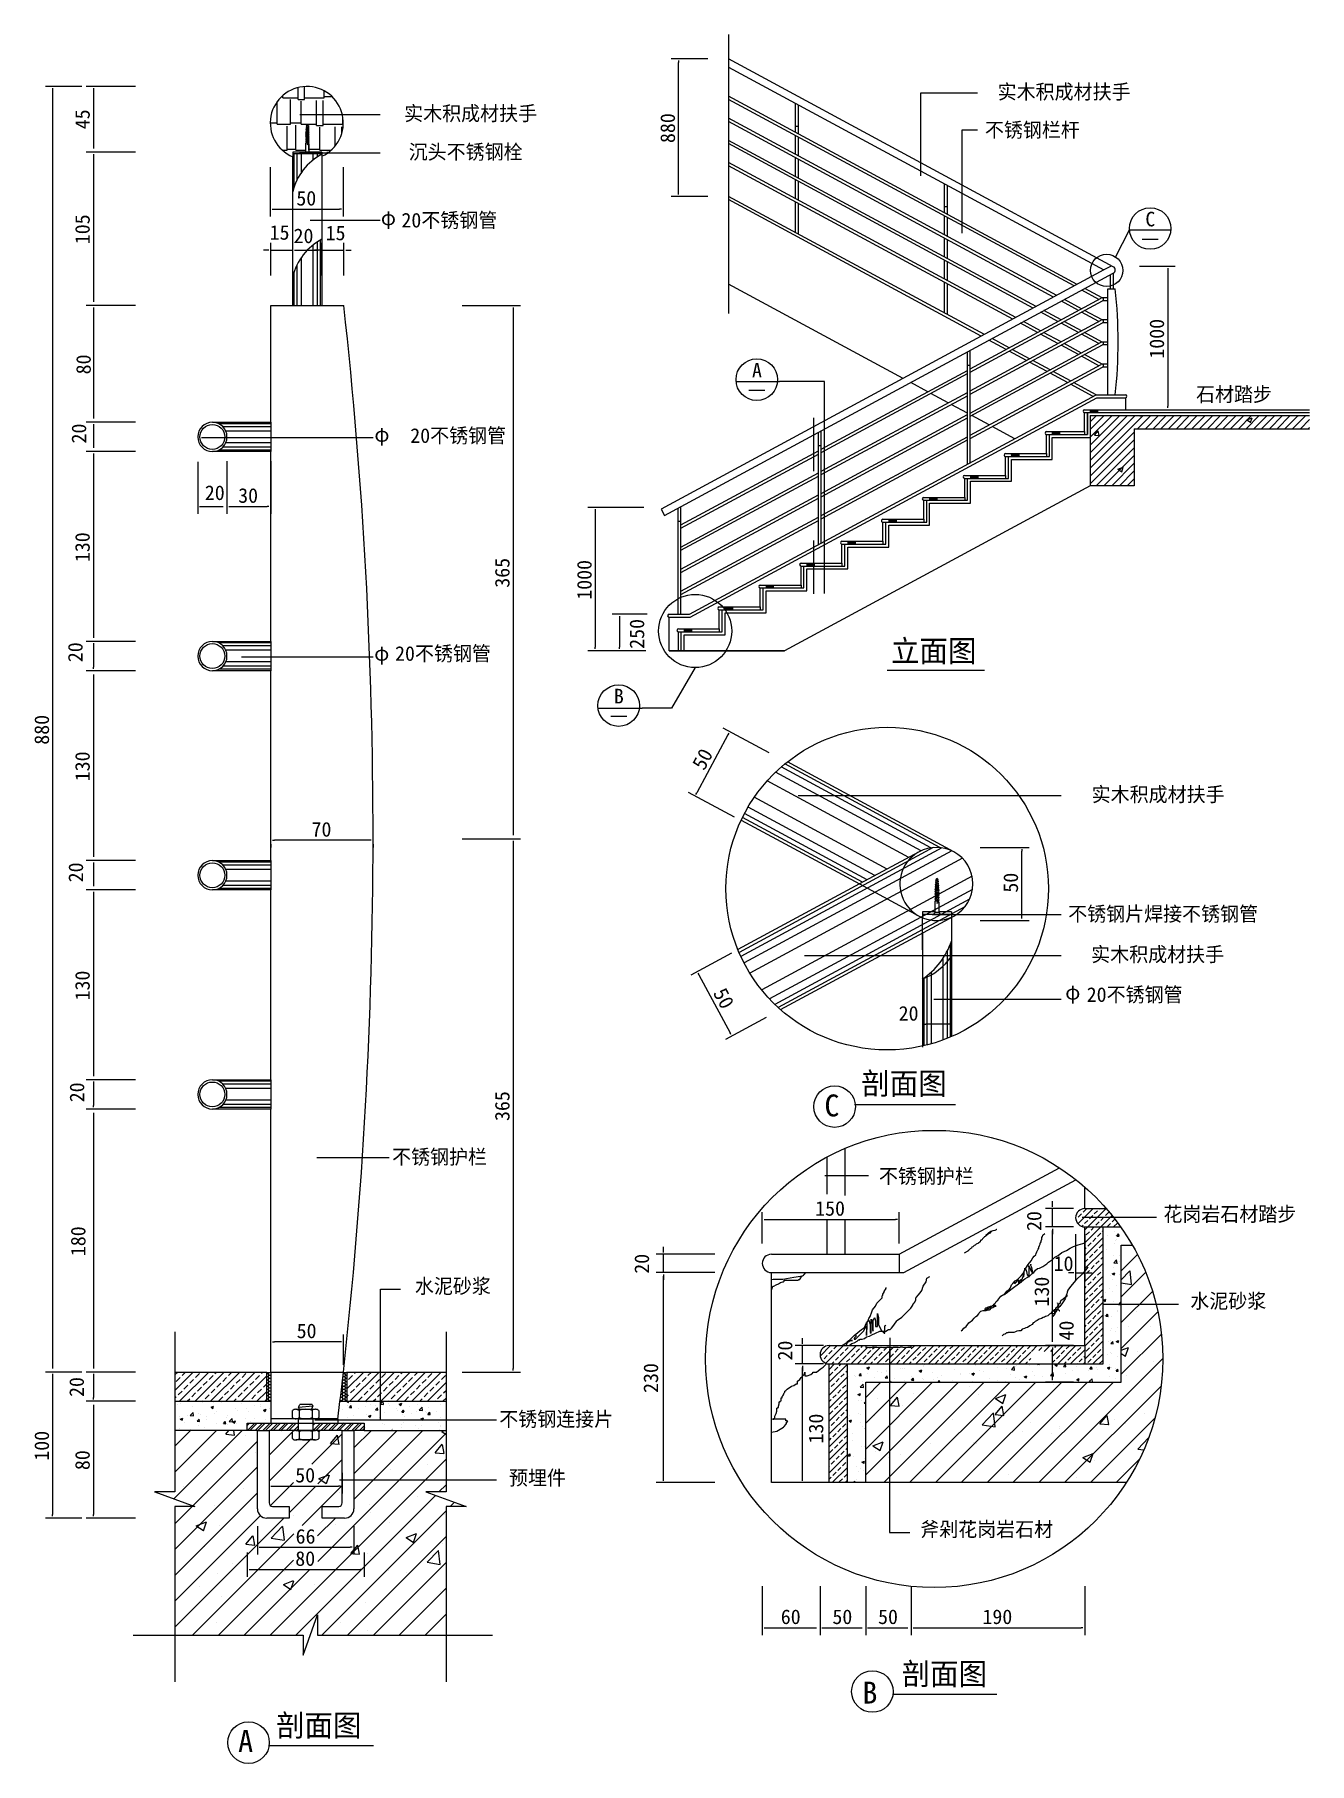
# Model space of a CAD drawing. Header units: metres. Extents: x 120532 to 121405, y 148755 to 149939.
import ezdxf

# ---------------------------------------------------------------- set-up
doc = ezdxf.new("R2010")
doc.units = ezdxf.units.M
for name, color, linetype in [('2', 2, 'Continuous'), ('3', 3, 'Continuous'), ('4', 4, 'Continuous'), ('7', 7, 'Continuous'), ('bh', 3, 'Continuous'), ('DIM', 3, 'Continuous'), ('TEXT', 3, 'Continuous')]:
    doc.layers.add(name, color=color, linetype=linetype)

msp = doc.modelspace()

# ---------------------------------------------------------------- texts
at = {"layer": 'TEXT'}
for s, height, p in [('实木积成材扶手', 10, (121191.27, 149894.54)), ('实木积成材扶手', 10, (120784.99, 149879.74)), ('不锈钢栏杆', 10, (121182.55, 149868.41)), ('沉头不锈钢栓', 10, (120788.09, 149853.4)), ('50', 10, (120711.21, 149821.69)), ('15', 10, (120692.93, 149798.29)), ('15', 10, (120731.26, 149797.94)), ('φ', 10, (120769.06, 149808.25)), ('20不锈钢管', 10, (120783.13, 149806.66)), ('C', 10, (121292.41, 149807.42)), ('20', 10, (120709.3, 149795.93)), ('A', 10, (121023.12, 149703.99)), ('石材踏步', 10, (121327.09, 149687.5)), ('φ', 10, (120764.64, 149660.04)), ('   20不锈钢管', 10, (120768.78, 149659.25)), ('20', 10, (120648.56, 149620.13)), ('30', 10, (120671.39, 149618.24)), ('立面图', 15, (121118.26, 149509.32)), ('φ', 10, (120764.5, 149510.19)), ('20不锈钢管', 10, (120778.77, 149510.09)), ('B', 10, (120928.56, 149480.92)), ('实木积成材扶手', 10, (121255.66, 149413.68)), ('70', 10, (120721.61, 149389.77)), ('不锈钢片焊接不锈钢管', 10, (121239.55, 149331.87)), ('实木积成材扶手', 10, (121255.29, 149304.19)), ('φ', 10, (121237.56, 149278.24)), ('20不锈钢管', 10, (121252.24, 149276.65)), ('20', 10, (121123.52, 149263.8)), ('剖面图', 15, (121097.92, 149213.29)), ('C', 15, (121072.72, 149198.28)), ('不锈钢护栏', 10, (120776.74, 149165.59)), ('不锈钢护栏', 10, (121110.01, 149152.37)), ('150', 10, (121066.37, 149130.31)), ('花岗岩石材踏步', 10, (121304.76, 149126.44)), ('10', 10, (121229.6, 149092.58)), ('水泥砂浆', 10, (120792.34, 149077.14)), ('水泥砂浆', 10, (121323.16, 149066.97)), ('50', 10, (120711.42, 149046.5)), ('不锈钢连接片', 10, (120850.1, 148986.17)), ('50', 10, (120710.45, 148947.76)), ('预埋件', 10, (120856.76, 148945.97)), ('斧剁花岗岩石材', 10, (121138.26, 148910.71)), ('66', 10, (120710.7, 148905.88)), ('80', 10, (120710.48, 148890.69)), ('60', 10, (121042.83, 148850.84)), ('50', 10, (121078.18, 148850.84)), ('50', 10, (121109.43, 148850.84)), ('190', 10, (121180.89, 148850.84)), ('剖面图', 15, (121125.55, 148809.26)), ('B', 15, (121098.76, 148796.43)), ('剖面图', 15, (120697.29, 148773.98)), ('A ', 15, (120671.39, 148763.38))]:
    msp.add_text(s, height=height, dxfattribs=at).set_placement(p)
for s, rotation, p in [('45', 90, (120569.75, 149873.88)), ('880', 90, (120970.4, 149864.46)), ('105', 90, (120569.75, 149795.23)), ('1000', 90, (121305.23, 149716.88)), ('80', 90, (120570.47, 149706.13)), ('20', 90, (120567.34, 149658.84)), ('130', 90, (120569.75, 149577.64)), ('365', 90, (120857.13, 149560.12)), ('1000', 90, (120913.33, 149551.89)), ('250', 90, (120949.33, 149518.31)), ('20', 90, (120564.87, 149509.16)), ('880', 90, (120541.88, 149452.67)), ('130', 90, (120569.75, 149427.64)), ('50', 62, (120990.41, 149434.48)), ('20', 90, (120565.22, 149358.47)), ('50', 90, (121205.23, 149351.43)), ('130', 90, (120569.75, 149277.64)), ('50', 298, (120996.24, 149282.8)), ('20', 90, (120566, 149207.93)), ('365', 90, (120857.13, 149195.13)), ('180', 90, (120566.83, 149102.64)), ('20', 90, (121221.21, 149119.86)), ('20', 90, (120952.65, 149090.6)), ('130', 90, (121226.44, 149068.17)), ('40', 90, (121243.31, 149044.9)), ('20', 90, (121050.72, 149031.22)), ('230', 90, (120958.85, 149009.02)), ('20', 90, (120565.78, 149006.27)), ('130', 90, (121071.92, 148974.44)), ('100', 90, (120541.88, 148962.65)), ('80', 90, (120569.75, 148956.21))]:
    msp.add_text(s, height=10, rotation=rotation, dxfattribs=at).set_placement(p)

# ---------------------------------------------------------------- blocks, each defined once
blk = doc.blocks.new('_DOT')
at = {"color": 0, "linetype": 'ByBlock'}
blk.add_line((-0.5, 0), (-1, 0), dxfattribs=at)

# ---------------------------------------------------------------- linework, layer by layer
for p, q in [((120713.59, 149884), (120727.22, 149884)), ((120720.95, 149884), (120722.2, 149884)), ((120713.25, 149857.66), (120726.88, 149857.66)), ((120720.61, 149857.66), (120721.86, 149857.66)), ((121138.71, 149852.2), (121138.71, 149853.45)), ((120646.26, 149662.82), (120659.89, 149662.82)), ((120653.62, 149662.81), (120654.87, 149662.81)), ((120673.61, 149512.7), (120687.24, 149512.7)), ((120680.97, 149512.7), (120682.22, 149512.7)), ((121054.66, 149417.95), (121068.29, 149417.95)), ((121062.02, 149417.94), (121063.27, 149417.94)), ((121146.45, 149336.38), (121160.08, 149336.38)), ((121153.81, 149336.37), (121155.06, 149336.37)), ((121059.15, 149308.45), (121072.78, 149308.45)), ((121066.51, 149308.45), (121067.76, 149308.45)), ((121147.62, 149278.41), (121161.25, 149278.41)), ((121154.98, 149278.41), (121156.23, 149278.41)), ((120725.15, 149170.07), (120738.78, 149170.07)), ((120732.51, 149170.07), (120733.76, 149170.07)), ((121073.03, 149157.88), (121086.66, 149157.88)), ((121080.39, 149157.87), (121081.64, 149157.87)), ((121249.14, 149129.33), (121262.77, 149129.33)), ((121256.5, 149129.33), (121257.75, 149129.33)), ((121263.46, 149069.87), (121277.09, 149069.87)), ((121270.81, 149069.86), (121272.06, 149069.86)), ((121117.36, 149039.26), (121117.36, 149038.01)), ((121117.37, 149046.62), (121117.37, 149032.99)), ((120768.85, 148991.03), (120768.85, 149004.67)), ((120768.85, 148998.39), (120768.85, 148999.64)), ((120723.89, 148990.67), (120737.52, 148990.67)), ((120731.25, 148990.67), (120732.5, 148990.67)), ((120740.77, 148949.47), (120754.4, 148949.47)), ((120748.13, 148949.46), (120749.38, 148949.46))]:
    msp.add_line(p, q)
at = {"layer": '2'}
for p, q in [((121254.72, 149677.94), (121404.72, 149677.94)), ((121254.72, 149677.94), (121254.72, 149629.94)), ((121284.72, 149668.94), (121284.72, 149629.94)), ((121284.72, 149668.94), (121404.72, 149668.94)), ((121284.72, 149629.94), (121254.72, 149629.94)), ((120966.39, 149516.94), (121045.46, 149516.94)), ((121279.4, 148947.66), (121036.42, 148947.66))]:
    msp.add_line(p, q, dxfattribs=at)
at = {"layer": '3'}
for p, q in [((121006.98, 149938.68), (121006.98, 149747.8)), ((120717.72, 149869.81), (120719.72, 149870.49)), ((120717.72, 149868.47), (120719.72, 149869.16)), ((120717.72, 149867.14), (120719.72, 149867.83)), ((120717.78, 149871.13), (120719.65, 149871.81)), ((120717.87, 149872.42), (120719.54, 149873.04)), ((120717.99, 149873.68), (120719.41, 149874.21)), ((120718.05, 149869.26), (120719.4, 149869.72)), ((120718.05, 149867.91), (120719.38, 149868.39)), ((120718.05, 149866.58), (120719.38, 149867.06)), ((120718.08, 149874.9), (120719.32, 149875.35)), ((120718.13, 149876.1), (120719.23, 149876.5)), ((120718.13, 149870.6), (120719.33, 149871.04)), ((120718.15, 149871.9), (120719.31, 149872.33)), ((120718.19, 149873.17), (120719.28, 149873.57)), ((120718.24, 149874.37), (120719.16, 149874.71)), ((120718.33, 149875.58), (120719.1, 149875.86)), ((120709.72, 149834.49), (120709.72, 149857.16)), ((120711.72, 149839.34), (120711.72, 149857.16)), ((120714.72, 149844.43), (120714.72, 149857.16)), ((120717.72, 149865.8), (120719.72, 149866.49)), ((120717.72, 149864.47), (120719.72, 149865.15)), ((120719.72, 149858.26), (120717.72, 149858.26)), ((120718.05, 149865.24), (120719.38, 149865.72)), ((120718.72, 149864.16), (120719.38, 149864.41)), ((120718.72, 149863.49), (120719.72, 149863.83)), ((120722.72, 149852.9), (120722.72, 149857.16)), ((120725.72, 149855.04), (120725.72, 149857.16)), ((120727.72, 149856.25), (120727.72, 149857.16)), ((120725.72, 149753.16), (120725.72, 149796.86)), ((120727.72, 149753.16), (120727.72, 149798.07)), ((120714.72, 149753.16), (120714.72, 149786.25)), ((120722.72, 149753.16), (120722.72, 149794.73)), ((120709.72, 149753.16), (120709.72, 149776.31)), ((120711.72, 149753.16), (120711.72, 149781.16)), ((120693.72, 149672.32), (120658.08, 149672.32)), ((120693.72, 149670.32), (120660.86, 149670.32)), ((120693.72, 149667.32), (120662.88, 149667.32)), ((120693.72, 149654.32), (120658.08, 149654.32)), ((120693.72, 149656.32), (120660.86, 149656.32)), ((120693.72, 149659.32), (120662.88, 149659.32)), ((120693.72, 149522.32), (120658.08, 149522.32)), ((120693.72, 149520.32), (120660.86, 149520.32)), ((120693.72, 149517.32), (120662.88, 149517.32)), ((120693.72, 149504.32), (120658.08, 149504.32)), ((120693.72, 149506.32), (120660.86, 149506.32)), ((120693.72, 149509.32), (120662.88, 149509.32)), ((121138.89, 149380.07), (121039.26, 149433.87)), ((121145.66, 149382.1), (121043.17, 149437.45)), ((121151.67, 149382.27), (121045.63, 149439.53)), ((121130.42, 149375.56), (121033.48, 149427.9)), ((121102.01, 149360.21), (121017.96, 149405.6)), ((121107.27, 149363.05), (121020.39, 149409.97)), ((121115.69, 149367.6), (121024.69, 149416.74)), ((121098.85, 149358.51), (121016.6, 149402.92)), ((121147.05, 149382.27), (121014.25, 149310.55)), ((121153.05, 149382.1), (121015.48, 149307.8)), ((120693.72, 149372.32), (120658.08, 149372.32)), ((120693.72, 149370.32), (120660.86, 149370.32)), ((121159.83, 149380.07), (121017.68, 149303.31)), ((121167.15, 149374.94), (121021.62, 149296.35)), ((120693.72, 149367.32), (120662.88, 149367.32)), ((120693.72, 149359.32), (120662.88, 149359.32)), ((121173.8, 149362.62), (121029.76, 149284.83)), ((121148.81, 149357.02), (121149.13, 149357.88)), ((121148.93, 149358.54), (121149.25, 149359.4)), ((121148.93, 149358.54), (121150.48, 149359.12)), ((121149.13, 149357.88), (121148.93, 149358.54)), ((121149, 149360.04), (121149.73, 149361.37)), ((121149, 149360.04), (121150.37, 149360.55)), ((121149.25, 149359.4), (121149, 149360.04)), ((121149.13, 149357.88), (121150.28, 149358.3)), ((121149.25, 149359.4), (121150.2, 149359.75)), ((121149.73, 149361.37), (121150.37, 149360.55)), ((121150.37, 149360.55), (121150.2, 149359.75)), ((121150.2, 149359.75), (121150.48, 149359.12)), ((121150.48, 149359.12), (121150.28, 149358.3)), ((121150.28, 149358.3), (121150.6, 149357.68)), ((120693.72, 149354.32), (120658.08, 149354.32)), ((120693.72, 149356.32), (120660.86, 149356.32)), ((121174.08, 149353.68), (121035.15, 149278.65)), ((121172.06, 149346.9), (121038.8, 149274.94)), ((121096.74, 149357.37), (121137.48, 149335.37)), ((121148.48, 149352.19), (121148.99, 149353.17)), ((121148.48, 149352.19), (121150.98, 149353.04)), ((121148.9, 149351.5), (121148.48, 149352.19)), ((121148.48, 149350.51), (121148.9, 149351.5)), ((121148.48, 149350.51), (121150.98, 149351.37)), ((121148.9, 149349.81), (121148.48, 149350.51)), ((121148.48, 149348.85), (121148.9, 149349.81)), ((121148.48, 149348.85), (121150.98, 149349.71)), ((121148.9, 149348.14), (121148.48, 149348.85)), ((121148.48, 149347.17), (121148.9, 149348.14)), ((121148.48, 149347.17), (121150.98, 149348.04)), ((121148.9, 149346.48), (121148.48, 149347.17)), ((121148.48, 149345.51), (121148.9, 149346.48)), ((121148.48, 149345.51), (121150.98, 149346.36)), ((121148.55, 149353.83), (121149.02, 149354.8)), ((121148.55, 149353.83), (121150.89, 149354.68)), ((121148.99, 149353.17), (121148.55, 149353.83)), ((121148.66, 149355.45), (121149.07, 149356.38)), ((121148.66, 149355.45), (121150.76, 149356.22)), ((121149.02, 149354.8), (121148.66, 149355.45)), ((121148.81, 149357.02), (121150.6, 149357.68)), ((121149.07, 149356.38), (121148.81, 149357.02)), ((121148.9, 149351.5), (121150.59, 149352.08)), ((121148.9, 149349.81), (121150.56, 149350.41)), ((121148.9, 149348.14), (121150.56, 149348.74)), ((121148.9, 149346.48), (121150.56, 149347.07)), ((121148.99, 149353.17), (121150.49, 149353.72)), ((121149.02, 149354.8), (121150.47, 149355.34)), ((121149.07, 149356.38), (121150.43, 149356.88)), ((121150.6, 149357.68), (121150.43, 149356.88)), ((121150.43, 149356.88), (121150.76, 149356.22)), ((121150.76, 149356.22), (121150.47, 149355.34)), ((121150.47, 149355.34), (121150.89, 149354.68)), ((121150.89, 149354.68), (121150.49, 149353.72)), ((121150.49, 149353.72), (121150.98, 149353.04)), ((121150.98, 149351.37), (121150.56, 149350.41)), ((121150.56, 149350.41), (121150.98, 149349.71)), ((121150.98, 149349.71), (121150.56, 149348.74)), ((121150.56, 149348.74), (121150.98, 149348.04)), ((121150.98, 149348.04), (121150.56, 149347.07)), ((121150.56, 149347.07), (121150.98, 149346.36)), ((121150.98, 149346.36), (121150.56, 149345.43)), ((121150.98, 149353.04), (121150.59, 149352.08)), ((121150.59, 149352.08), (121150.98, 149351.37)), ((121168.91, 149341.79), (121041.1, 149272.77)), ((121148.48, 149338.37), (121139.73, 149338.37)), ((121139.73, 149338.37), (121139.73, 149334.3)), ((121159.73, 149336.37), (121139.73, 149336.37)), ((121139.73, 149312.2), (121139.73, 149334.3)), ((121147.23, 149336.37), (121148.48, 149337.75)), ((121152.23, 149336.37), (121147.23, 149336.37)), ((121148.48, 149337.75), (121148.48, 149345.51)), ((121148.48, 149345.51), (121148.48, 149345.51)), ((121150.98, 149337.75), (121148.48, 149337.75)), ((121149.73, 149345.12), (121150.56, 149345.43)), ((121149.73, 149344.29), (121150.98, 149344.71)), ((121150.56, 149345.43), (121150.98, 149344.71)), ((121150.98, 149344.71), (121150.98, 149337.75)), ((121159.73, 149338.37), (121150.98, 149338.37)), ((121150.98, 149337.75), (121152.23, 149336.37)), ((121159.73, 149338.37), (121159.73, 149334.62)), ((121156.73, 149311.32), (121156.73, 149251.7)), ((121158.73, 149315.64), (121158.73, 149252.53)), ((121153.73, 149306.27), (121153.73, 149250.55)), ((121140.73, 149292.93), (121140.73, 149246.66)), ((121142.73, 149294.42), (121142.73, 149247.15)), ((121145.73, 149296.97), (121145.73, 149247.95)), ((120693.72, 149222.32), (120658.08, 149222.32)), ((120693.72, 149220.32), (120660.86, 149220.32)), ((120693.72, 149217.32), (120662.88, 149217.32)), ((120693.72, 149204.32), (120658.08, 149204.32)), ((120693.72, 149206.32), (120660.86, 149206.32)), ((120693.72, 149209.32), (120662.88, 149209.32)), ((121250.94, 149135.16), (121250.94, 149149.92)), ((121246.26, 149124.76), (121256.66, 149135.16)), ((121249.72, 149132.64), (121251.93, 149134.85)), ((121253, 149122.66), (121265.5, 149135.16)), ((121257.46, 149131.54), (121259.67, 149133.75)), ((121260.77, 149134.85), (121261.08, 149135.16)), ((121244.81, 149127.73), (121245.31, 149128.22)), ((121246.41, 149129.33), (121248.62, 149131.54)), ((121248.92, 149123), (121249.72, 149123.8)), ((121250.83, 149124.91), (121253.04, 149127.12)), ((121250.94, 149120.6), (121253, 149122.66)), ((121250.94, 149111.77), (121261.84, 149122.66)), ((121254.14, 149128.22), (121256.35, 149130.43)), ((121255.25, 149120.49), (121257.42, 149122.66)), ((121257.42, 149122.66), (121257.46, 149122.7)), ((121258.56, 149123.8), (121260.77, 149126.01)), ((121261.84, 149122.66), (121269.63, 149130.45)), ((121261.88, 149127.12), (121264.09, 149129.33)), ((121265.19, 149130.43), (121267.4, 149132.64)), ((121266.3, 149122.7), (121268.51, 149124.91)), ((121269.61, 149126.01), (121271.58, 149127.98)), ((121270.67, 149122.66), (121273.48, 149125.46)), ((121275.09, 149122.66), (121275.34, 149122.9)), ((121174.87, 149109.72), (121174.35, 149108.95)), ((121175.12, 149109.97), (121174.87, 149109.72)), ((121175.89, 149110.23), (121175.12, 149109.97)), ((121176.66, 149110.74), (121175.89, 149110.23)), ((121178.2, 149111.51), (121176.66, 149110.74)), ((121179.22, 149112.53), (121178.2, 149111.51)), ((121179.48, 149113.3), (121179.22, 149112.53)), ((121179.73, 149113.56), (121179.48, 149113.3)), ((121180.5, 149113.56), (121179.73, 149113.56)), ((121181.01, 149114.58), (121180.5, 149113.56)), ((121181.27, 149114.84), (121181.01, 149114.58)), ((121181.53, 149115.09), (121181.27, 149114.84)), ((121181.78, 149115.35), (121181.53, 149115.09)), ((121182.04, 149115.61), (121181.78, 149115.35)), ((121182.81, 149116.12), (121182.04, 149115.86)), ((121182.04, 149115.86), (121182.04, 149115.61)), ((121183.06, 149116.37), (121182.81, 149116.12)), ((121183.32, 149116.63), (121183.06, 149116.37)), ((121183.32, 149117.14), (121183.83, 149117.4)), ((121184.34, 149117.4), (121183.32, 149116.63)), ((121183.58, 149117.14), (121183.32, 149117.14)), ((121183.32, 149117.14), (121183.32, 149116.89)), ((121183.32, 149116.89), (121183.32, 149117.14)), ((121183.83, 149117.4), (121183.58, 149117.14)), ((121183.83, 149117.4), (121184.6, 149117.91)), ((121184.09, 149117.65), (121183.83, 149117.4)), ((121184.34, 149117.65), (121184.09, 149117.65)), ((121185.88, 149118.42), (121184.34, 149117.4)), ((121184.6, 149117.91), (121184.34, 149117.65)), ((121184.6, 149117.91), (121185.63, 149118.68)), ((121184.86, 149118.42), (121184.6, 149118.17)), ((121184.6, 149118.17), (121184.6, 149117.91)), ((121185.11, 149118.68), (121184.86, 149118.42)), ((121185.88, 149118.94), (121185.11, 149118.68)), ((121185.63, 149118.68), (121185.88, 149118.94)), ((121186.65, 149119.45), (121185.88, 149118.94)), ((121186.65, 149119.45), (121185.88, 149118.42)), ((121185.88, 149118.94), (121185.88, 149119.19)), ((121185.88, 149119.19), (121186.91, 149119.19)), ((121187.93, 149119.96), (121186.65, 149119.45)), ((121187.16, 149119.45), (121186.65, 149119.45)), ((121186.91, 149119.19), (121187.16, 149119.45)), ((121189.47, 149120.22), (121187.93, 149119.96)), ((121190.24, 149120.73), (121189.47, 149120.22)), ((121190.49, 149120.98), (121190.24, 149120.73)), ((121190.75, 149120.98), (121190.49, 149120.98)), ((121219.69, 149109.46), (121219.95, 149109.72)), ((121219.69, 149109.21), (121219.69, 149109.46)), ((121219.95, 149109.97), (121220.46, 149110.74)), ((121219.95, 149109.72), (121219.95, 149109.97)), ((121220.46, 149111.51), (121220.72, 149111.77)), ((121220.46, 149110.74), (121220.46, 149111.51)), ((121220.72, 149111.77), (121220.97, 149112.53)), ((121220.97, 149113.3), (121221.23, 149113.56)), ((121220.97, 149112.53), (121220.97, 149113.3)), ((121221.23, 149113.56), (121221.49, 149114.33)), ((121221.49, 149115.35), (121222, 149116.12)), ((121221.49, 149114.33), (121221.49, 149115.35)), ((121222, 149116.12), (121222.26, 149116.89)), ((121222.26, 149116.89), (121222.51, 149117.14)), ((121222.51, 149117.14), (121223.54, 149118.17)), ((121243.26, 149109.21), (121246.33, 149110.49)), ((121246.33, 149110.49), (121249.66, 149111.25)), ((121249.66, 149111.25), (121250.94, 149111.77)), ((121250.94, 149102.93), (121263.44, 149115.43)), ((121251.93, 149117.18), (121254.14, 149119.39)), ((121253.04, 149109.44), (121255.25, 149111.65)), ((121256.35, 149112.76), (121258.56, 149114.97)), ((121259.67, 149116.07), (121261.88, 149118.28)), ((121260.77, 149108.34), (121262.98, 149110.55)), ((121262.98, 149119.39), (121263.44, 149119.85)), ((121266.52, 149116.64), (121266.52, 149116.64)), ((121271.08, 149111.47), (121271.08, 149111.47)), ((121271.39, 149119.8), (121271.39, 149119.8)), ((121271.79, 149113.28), (121271.79, 149113.28)), ((121272.15, 149116.77), (121272.15, 149116.77)), ((121272.41, 149114.06), (121272.41, 149114.06)), ((121272.9, 149116.42), (121274.11, 149117.86)), ((121272.9, 149116.42), (121274.39, 149116.29)), ((121274.4, 149116.28), (121274.12, 149117.85)), ((121279.87, 149116.08), (121279.87, 149116.08)), ((121123.92, 149103.91), (121123.92, 149091.41)), ((121169.23, 149105.11), (121168.46, 149104.6)), ((121169.49, 149105.36), (121169.23, 149105.11)), ((121170.51, 149105.88), (121169.49, 149105.36)), ((121170.77, 149106.13), (121170.51, 149105.88)), ((121171.02, 149106.39), (121170.77, 149106.13)), ((121171.28, 149106.39), (121171.02, 149106.39)), ((121172.31, 149107.41), (121171.28, 149106.39)), ((121172.56, 149107.67), (121172.31, 149107.41)), ((121172.82, 149107.93), (121172.56, 149107.67)), ((121173.07, 149108.18), (121172.82, 149107.93)), ((121173.33, 149108.18), (121173.07, 149108.18)), ((121173.59, 149108.69), (121173.33, 149108.44)), ((121173.33, 149108.44), (121173.33, 149108.18)), ((121174.35, 149108.95), (121173.59, 149108.69)), ((121212.27, 149096.91), (121214.31, 149099.48)), ((121214.31, 149099.48), (121215.34, 149101.52)), ((121215.34, 149101.52), (121216.36, 149102.55)), ((121216.36, 149102.55), (121217.39, 149103.57)), ((121217.39, 149103.57), (121217.64, 149104.34)), ((121217.64, 149104.34), (121218.16, 149105.62)), ((121218.16, 149105.62), (121218.67, 149106.39)), ((121218.67, 149106.39), (121218.93, 149107.41)), ((121218.93, 149107.41), (121219.44, 149108.18)), ((121219.44, 149108.95), (121219.69, 149109.21)), ((121219.44, 149108.18), (121219.44, 149108.95)), ((121225.07, 149097.43), (121226.1, 149098.45)), ((121226.1, 149098.45), (121227.38, 149099.48)), ((121227.38, 149099.48), (121228.92, 149100.24)), ((121228.92, 149100.24), (121230.45, 149102.04)), ((121230.45, 149102.04), (121232.76, 149103.06)), ((121232.76, 149103.06), (121235.32, 149105.11)), ((121235.32, 149105.11), (121238.39, 149106.39)), ((121238.39, 149106.39), (121240.95, 149108.18)), ((121240.95, 149108.18), (121243.26, 149109.21)), ((121250.94, 149107.35), (121251.93, 149108.34)), ((121250.94, 149094.09), (121263.44, 149106.59)), ((121250.94, 149098.51), (121253.04, 149100.6)), ((121250.94, 149085.25), (121263.44, 149097.75)), ((121254.14, 149101.71), (121256.35, 149103.92)), ((121257.46, 149105.02), (121259.67, 149107.23)), ((121258.56, 149097.29), (121260.77, 149099.5)), ((121261.88, 149100.6), (121263.44, 149102.17)), ((121263.82, 149106.07), (121263.82, 149106.07)), ((121265.57, 149106.91), (121265.57, 149106.91)), ((121270.78, 149103.15), (121270.78, 149103.15)), ((121270.78, 149098.07), (121272.72, 149100.1)), ((121270.78, 149098.07), (121273, 149097.73)), ((121273.01, 149097.72), (121272.73, 149100.1)), ((121274.78, 149099.12), (121274.78, 149099.12)), ((121274.89, 149103.37), (121274.89, 149103.37)), ((121275.84, 149108.77), (121275.94, 149108.81)), ((121275.84, 149108.77), (121275.94, 149108.7)), ((121275.94, 149092.57), (121287.03, 149103.66)), ((121287.52, 149100.8), (121287.52, 149100.8)), ((121037.65, 149086.6), (121036.42, 149086.35)), ((121044.2, 149086.6), (121037.65, 149086.6)), ((121051.75, 149088.11), (121044.2, 149086.6)), ((121045.2, 149085.59), (121045.2, 149086.09)), ((121045.2, 149086.09), (121054.77, 149086.09)), ((121056.28, 149088.61), (121051.75, 149088.11)), ((121054.77, 149086.09), (121055.27, 149086.6)), ((121055.27, 149086.6), (121055.77, 149086.6)), ((121055.77, 149086.6), (121055.77, 149087.1)), ((121055.77, 149087.1), (121056.28, 149087.1)), ((121056.78, 149088.61), (121056.28, 149088.61)), ((121056.28, 149087.1), (121056.28, 149088.11)), ((121056.28, 149088.11), (121056.78, 149088.11)), ((121056.78, 149088.11), (121056.78, 149088.61)), ((121056.78, 149088.61), (121057.28, 149088.61)), ((121057.28, 149088.61), (121057.28, 149089.11)), ((121057.28, 149089.11), (121057.79, 149089.11)), ((121057.79, 149089.11), (121058.29, 149089.61)), ((121058.29, 149089.61), (121058.79, 149090.12)), ((121058.79, 149090.12), (121059.8, 149091.12)), ((121059.3, 149090.62), (121059.8, 149091.12)), ((121142.34, 149085.09), (121142.84, 149087.6)), ((121142.84, 149087.6), (121144.85, 149088.61)), ((121203.3, 149085.65), (121204.84, 149086.67)), ((121204.32, 149085.39), (121205.35, 149086.42)), ((121204.84, 149086.67), (121206.37, 149088.21)), ((121205.35, 149086.42), (121205.61, 149086.42)), ((121205.61, 149083.6), (121209.96, 149087.19)), ((121205.61, 149086.42), (121205.61, 149083.86)), ((121206.12, 149084.88), (121207.14, 149086.16)), ((121206.37, 149088.21), (121207.4, 149089.23)), ((121207.14, 149086.16), (121207.4, 149086.93)), ((121207.4, 149089.23), (121208.42, 149090.51)), ((121207.4, 149086.93), (121207.4, 149084.62)), ((121207.65, 149084.88), (121207.91, 149086.42)), ((121207.91, 149086.42), (121208.68, 149088.72)), ((121208.42, 149090.51), (121209.45, 149092.05)), ((121208.68, 149088.72), (121208.94, 149090)), ((121208.94, 149090), (121208.94, 149090.26)), ((121208.94, 149090.26), (121208.94, 149088.47)), ((121208.94, 149088.47), (121209.45, 149090)), ((121209.45, 149092.05), (121210.47, 149094.35)), ((121209.45, 149092.05), (121209.96, 149093.59)), ((121209.45, 149090), (121209.45, 149092.05)), ((121209.96, 149093.59), (121209.96, 149094.35)), ((121209.96, 149094.35), (121210.47, 149093.59)), ((121209.96, 149087.19), (121213.03, 149088.98)), ((121210.47, 149094.35), (121212.27, 149096.91)), ((121210.47, 149093.59), (121210.98, 149092.05)), ((121210.98, 149092.05), (121211.5, 149089.75)), ((121211.5, 149089.75), (121212.27, 149088.98)), ((121212.27, 149088.98), (121212.78, 149088.21)), ((121212.52, 149095.89), (121212.52, 149096.15)), ((121212.52, 149096.15), (121213.29, 149094.61)), ((121212.78, 149094.87), (121212.52, 149095.89)), ((121212.78, 149088.21), (121212.78, 149094.87)), ((121213.03, 149088.98), (121214.83, 149090.77)), ((121213.29, 149094.61), (121214.31, 149092.31)), ((121214.06, 149096.15), (121214.06, 149097.17)), ((121214.06, 149097.17), (121214.06, 149096.91)), ((121214.57, 149095.38), (121214.06, 149096.15)), ((121214.31, 149092.31), (121214.83, 149091.54)), ((121214.83, 149093.84), (121214.57, 149095.38)), ((121215.08, 149092.56), (121214.83, 149093.84)), ((121214.83, 149090.77), (121216.11, 149091.54)), ((121214.83, 149091.54), (121215.08, 149091.54)), ((121215.08, 149091.54), (121215.08, 149092.56)), ((121216.11, 149091.54), (121217.13, 149093.07)), ((121217.13, 149093.07), (121218.67, 149094.1)), ((121218.67, 149094.1), (121219.95, 149094.35)), ((121219.95, 149094.35), (121222.26, 149095.63)), ((121222.26, 149095.63), (121223.54, 149096.4)), ((121223.54, 149096.4), (121225.07, 149097.43)), ((121244.8, 149086.16), (121241.21, 149081.81)), ((121249.41, 149090.51), (121244.8, 149086.16)), ((121252.23, 149094.1), (121249.41, 149090.51)), ((121250.94, 149076.41), (121263.44, 149088.91)), ((121251.93, 149090.66), (121254.14, 149092.87)), ((121252.99, 149095.38), (121252.23, 149094.1)), ((121255.25, 149093.97), (121257.46, 149096.18)), ((121256.35, 149086.24), (121258.56, 149088.45)), ((121259.67, 149089.55), (121261.88, 149091.76)), ((121262.98, 149092.87), (121263.44, 149093.33)), ((121268.2, 149089.26), (121268.2, 149089.26)), ((121269.76, 149090.64), (121271.51, 149091.31)), ((121269.76, 149090.64), (121271, 149089.8)), ((121270.02, 149090.6), (121270.02, 149090.6)), ((121270.17, 149086.51), (121270.17, 149086.51)), ((121270.48, 149094.83), (121270.48, 149094.83)), ((121271.01, 149089.8), (121271.52, 149091.31)), ((121273.36, 149097.32), (121273.36, 149097.32)), ((121274.46, 149090.09), (121274.46, 149090.09)), ((121275.29, 149087.24), (121275.29, 149087.24)), ((121275.94, 149086.52), (121281.88, 149092.7)), ((121275.94, 149074.89), (121292.6, 149091.55)), ((121282.99, 149083.2), (121281.89, 149092.69)), ((121282.24, 149087.67), (121282.24, 149087.67)), ((121036.42, 149079.55), (121036.65, 149079.55)), ((121036.65, 149080.56), (121037.15, 149081.06)), ((121036.65, 149079.55), (121036.65, 149080.56)), ((121037.15, 149081.57), (121037.65, 149082.07)), ((121037.15, 149081.06), (121037.15, 149081.57)), ((121037.65, 149082.07), (121038.16, 149082.07)), ((121038.16, 149082.07), (121039.67, 149083.07)), ((121039.67, 149083.07), (121041.18, 149083.58)), ((121041.18, 149083.58), (121042.69, 149084.58)), ((121042.69, 149084.58), (121044.2, 149085.09)), ((121044.2, 149085.09), (121044.7, 149085.09)), ((121044.7, 149085.09), (121045.2, 149085.59)), ((121110.13, 149072.01), (121112.14, 149074.02)), ((121112.14, 149075.53), (121112.64, 149076.03)), ((121112.14, 149074.02), (121112.14, 149075.53)), ((121112.64, 149076.54), (121113.65, 149078.04)), ((121112.64, 149076.03), (121112.64, 149076.54)), ((121113.65, 149078.55), (121114.15, 149079.05)), ((121113.65, 149078.04), (121113.65, 149078.55)), ((121114.15, 149079.55), (121114.66, 149080.06)), ((121114.15, 149079.05), (121114.15, 149079.55)), ((121114.66, 149080.06), (121114.66, 149081.06)), ((121114.66, 149081.06), (121115.16, 149081.06)), ((121135.29, 149074.02), (121135.79, 149074.52)), ((121135.29, 149072.51), (121135.29, 149074.02)), ((121135.79, 149074.52), (121136.8, 149076.03)), ((121136.8, 149076.03), (121138.31, 149077.54)), ((121138.31, 149077.54), (121139.32, 149079.05)), ((121139.32, 149079.05), (121140.32, 149082.07)), ((121140.32, 149082.07), (121142.34, 149085.09)), ((121191.52, 149072.59), (121193.57, 149075.15)), ((121193.57, 149075.15), (121196.13, 149076.94)), ((121195.87, 149076.17), (121197.15, 149077.2)), ((121196.13, 149076.94), (121197.66, 149078.74)), ((121197.15, 149077.2), (121201.25, 149080.53)), ((121197.66, 149078.74), (121198.69, 149079.5)), ((121198.69, 149079.5), (121199.46, 149080.02)), ((121199.46, 149080.02), (121199.97, 149080.78)), ((121199.97, 149080.78), (121200.23, 149081.55)), ((121200.23, 149081.55), (121200.74, 149083.09)), ((121200.74, 149083.09), (121201.76, 149083.86)), ((121201.25, 149080.53), (121205.61, 149083.6)), ((121201.76, 149083.86), (121203.3, 149085.65)), ((121202.28, 149084.62), (121202.28, 149084.37)), ((121202.28, 149084.37), (121202.28, 149084.62)), ((121202.28, 149084.62), (121202.28, 149084.11)), ((121202.28, 149084.37), (121202.53, 149084.62)), ((121202.28, 149084.11), (121202.28, 149084.37)), ((121202.53, 149084.62), (121202.79, 149084.88)), ((121202.79, 149084.88), (121203.04, 149084.88)), ((121203.04, 149084.88), (121203.04, 149083.6)), ((121203.04, 149083.6), (121203.56, 149084.62)), ((121203.56, 149084.62), (121204.32, 149085.39)), ((121205.61, 149083.86), (121205.86, 149084.11)), ((121205.86, 149084.11), (121206.12, 149084.88)), ((121207.4, 149084.62), (121207.65, 149084.88)), ((121238.65, 149075.15), (121236.09, 149073.1)), ((121238.14, 149075.66), (121237.62, 149073.36)), ((121238.65, 149076.94), (121238.14, 149075.66)), ((121238.91, 149077.97), (121238.65, 149076.94)), ((121239.16, 149075.41), (121238.65, 149075.15)), ((121239.42, 149079.25), (121238.91, 149077.97)), ((121241.21, 149081.81), (121239.42, 149079.25)), ((121250.94, 149080.83), (121251.93, 149081.82)), ((121250.94, 149067.57), (121263.44, 149080.07)), ((121250.94, 149071.99), (121253.04, 149074.09)), ((121253.04, 149082.92), (121255.25, 149085.13)), ((121254.14, 149075.19), (121256.35, 149077.4)), ((121257.46, 149078.51), (121259.67, 149080.72)), ((121260.77, 149081.82), (121262.98, 149084.03)), ((121261.88, 149074.09), (121263.44, 149075.65)), ((121263.74, 149074.42), (121263.74, 149074.42)), ((121265.05, 149077.89), (121265.05, 149077.89)), ((121267.89, 149080.23), (121267.89, 149080.23)), ((121269.87, 149078.19), (121269.87, 149078.19)), ((121272.33, 149082.41), (121272.33, 149082.41)), ((121275.94, 149084.29), (121282.98, 149083.2)), ((121275.94, 149057.22), (121297.27, 149078.54)), ((121104.09, 149061.44), (121105.09, 149064.46)), ((121105.09, 149064.46), (121105.6, 149065.97)), ((121105.6, 149065.97), (121107.61, 149068.49)), ((121107.61, 149068.49), (121108.62, 149070.5)), ((121108.62, 149070.5), (121110.13, 149072.01)), ((121109.12, 149054.4), (121109.12, 149063.46)), ((121109.12, 149063.46), (121109.62, 149060.44)), ((121125.73, 149060.94), (121127.24, 149062.45)), ((121127.24, 149062.45), (121129.25, 149064.46)), ((121129.25, 149064.46), (121129.75, 149064.96)), ((121129.75, 149064.96), (121131.77, 149066.98)), ((121131.77, 149066.98), (121132.77, 149068.49)), ((121132.77, 149068.49), (121133.28, 149068.99)), ((121133.28, 149069.49), (121133.78, 149070)), ((121133.28, 149068.99), (121133.28, 149069.49)), ((121133.78, 149070.5), (121134.28, 149071)), ((121133.78, 149070), (121133.78, 149070.5)), ((121134.28, 149071), (121135.29, 149072.51)), ((121176.4, 149061.32), (121177.43, 149062.09)), ((121177.43, 149062.09), (121178.45, 149063.12)), ((121178.45, 149063.12), (121178.71, 149063.88)), ((121178.71, 149063.88), (121179.73, 149064.91)), ((121179.73, 149064.91), (121181.27, 149065.42)), ((121181.27, 149065.42), (121183.32, 149065.42)), ((121182.55, 149065.68), (121182.3, 149065.68)), ((121182.3, 149065.68), (121182.55, 149065.68)), ((121182.81, 149066.7), (121182.55, 149066.45)), ((121182.55, 149066.45), (121182.55, 149065.68)), ((121182.55, 149065.68), (121183.32, 149066.19)), ((121183.06, 149066.96), (121182.81, 149066.7)), ((121183.83, 149066.96), (121183.06, 149066.96)), ((121183.32, 149066.19), (121184.86, 149066.7)), ((121183.32, 149065.42), (121184.86, 149065.93)), ((121184.09, 149067.21), (121183.83, 149066.96)), ((121184.86, 149067.73), (121184.09, 149067.21)), ((121185.63, 149067.98), (121184.86, 149067.73)), ((121184.86, 149066.7), (121186.14, 149067.73)), ((121184.86, 149065.93), (121185.63, 149065.93)), ((121185.88, 149067.98), (121185.63, 149067.98)), ((121185.63, 149065.93), (121185.88, 149066.19)), ((121186.14, 149068.24), (121185.88, 149067.98)), ((121185.88, 149066.19), (121186.14, 149066.19)), ((121186.14, 149067.73), (121187.67, 149068.75)), ((121186.91, 149068.24), (121186.14, 149068.24)), ((121186.14, 149066.19), (121186.39, 149066.45)), ((121186.39, 149066.7), (121187.16, 149067.21)), ((121186.39, 149066.45), (121186.39, 149066.7)), ((121187.93, 149068.49), (121186.91, 149068.24)), ((121187.16, 149067.21), (121187.93, 149067.47)), ((121187.67, 149068.75), (121188.44, 149069.01)), ((121188.7, 149068.49), (121187.93, 149068.49)), ((121187.93, 149067.47), (121188.7, 149067.98)), ((121188.44, 149069.01), (121188.96, 149069.77)), ((121189.47, 149068.75), (121188.7, 149068.49)), ((121188.7, 149067.98), (121189.47, 149068.49)), ((121188.96, 149069.77), (121189.72, 149070.8)), ((121189.72, 149068.75), (121189.47, 149068.75)), ((121189.47, 149068.49), (121190.24, 149068.49)), ((121189.72, 149070.8), (121190.24, 149071.57)), ((121189.98, 149068.49), (121189.72, 149068.75)), ((121190.24, 149068.49), (121189.98, 149068.49)), ((121190.24, 149071.57), (121191.52, 149072.59)), ((121226.61, 149062.6), (121225.59, 149061.84)), ((121226.87, 149062.86), (121226.61, 149062.6)), ((121227.63, 149063.37), (121226.87, 149062.86)), ((121228.15, 149064.14), (121227.63, 149063.37)), ((121229.43, 149065.16), (121228.15, 149064.14)), ((121228.66, 149063.37), (121228.4, 149063.37)), ((121229.43, 149063.12), (121228.66, 149063.37)), ((121229.43, 149062.09), (121229.17, 149061.32)), ((121229.94, 149065.93), (121229.43, 149065.16)), ((121230.45, 149063.12), (121229.43, 149062.09)), ((121230.2, 149063.12), (121229.43, 149063.12)), ((121230.71, 149066.19), (121229.94, 149065.93)), ((121230.2, 149064.65), (121230.2, 149064.91)), ((121230.2, 149064.91), (121230.2, 149063.12)), ((121230.96, 149064.65), (121230.2, 149064.65)), ((121230.71, 149065.93), (121230.45, 149066.19)), ((121230.45, 149066.19), (121230.45, 149065.93)), ((121230.45, 149065.93), (121230.71, 149064.91)), ((121230.71, 149063.88), (121230.45, 149063.12)), ((121230.96, 149066.45), (121230.71, 149066.19)), ((121231.48, 149065.68), (121230.71, 149065.93)), ((121230.71, 149064.91), (121230.71, 149064.65)), ((121230.71, 149064.65), (121230.96, 149064.65)), ((121230.96, 149064.14), (121230.71, 149063.88)), ((121231.22, 149066.96), (121230.96, 149066.7)), ((121230.96, 149066.7), (121230.96, 149066.45)), ((121231.73, 149065.42), (121230.96, 149064.4)), ((121230.96, 149064.4), (121230.96, 149064.14)), ((121232.25, 149067.98), (121231.22, 149066.96)), ((121231.73, 149065.68), (121231.48, 149065.68)), ((121232.76, 149066.96), (121231.73, 149065.42)), ((121232.5, 149066.19), (121231.73, 149066.45)), ((121231.73, 149066.45), (121231.73, 149065.68)), ((121232.25, 149070.8), (121232.25, 149070.54)), ((121232.25, 149070.54), (121232.25, 149070.8)), ((121232.25, 149070.8), (121232.5, 149069.77)), ((121232.76, 149068.75), (121232.25, 149067.98)), ((121232.5, 149069.77), (121232.5, 149069.01)), ((121232.5, 149069.01), (121232.76, 149068.75)), ((121232.76, 149068.49), (121232.5, 149068.75)), ((121232.5, 149068.75), (121232.5, 149066.45)), ((121232.5, 149066.45), (121233.53, 149065.16)), ((121233.53, 149065.16), (121232.5, 149066.19)), ((121233.01, 149069.52), (121232.76, 149068.75)), ((121232.76, 149068.75), (121233.01, 149068.75)), ((121233.01, 149068.49), (121232.76, 149068.49)), ((121233.78, 149068.24), (121232.76, 149066.96)), ((121234.04, 149070.54), (121233.01, 149069.52)), ((121233.01, 149068.75), (121233.01, 149068.49)), ((121233.53, 149065.16), (121233.78, 149065.16)), ((121233.78, 149065.16), (121233.53, 149065.16)), ((121235.58, 149070.8), (121233.78, 149068.24)), ((121234.29, 149071.57), (121234.04, 149071.57)), ((121234.04, 149071.57), (121234.04, 149070.54)), ((121234.55, 149072.08), (121234.29, 149071.82)), ((121234.29, 149071.82), (121234.29, 149071.57)), ((121236.09, 149073.1), (121234.55, 149072.08)), ((121237.62, 149073.36), (121235.58, 149070.8)), ((121250.94, 149058.73), (121263.44, 149071.23)), ((121250.94, 149049.89), (121263.44, 149062.39)), ((121251.93, 149064.14), (121254.14, 149066.35)), ((121255.25, 149067.46), (121257.46, 149069.67)), ((121258.56, 149070.77), (121260.77, 149072.98)), ((121259.67, 149063.04), (121261.88, 149065.25)), ((121262.98, 149066.35), (121263.44, 149066.81)), ((121263.67, 149072.51), (121265.43, 149073.19)), ((121263.67, 149072.51), (121264.92, 149071.68)), ((121264.93, 149071.67), (121265.44, 149073.18)), ((121265.37, 149061.57), (121266.58, 149063.01)), ((121266.88, 149061.44), (121266.59, 149063)), ((121269.56, 149069.86), (121269.56, 149069.86)), ((121270.78, 149071.61), (121270.78, 149071.61)), ((121273.29, 149065.67), (121273.29, 149065.67)), ((121273.53, 149064.55), (121273.53, 149064.55)), ((121274.09, 149069.58), (121275.94, 149071.52)), ((121274.09, 149069.58), (121275.94, 149069.29)), ((121275.94, 149039.54), (121300.91, 149064.5)), ((121286.25, 149064.66), (121286.25, 149064.66)), ((120628.04, 149050.88), (120628.04, 148941.24)), ((120813.72, 149050.88), (120813.72, 148941.24)), ((121093.01, 149048.36), (121098.05, 149052.39)), ((121096.54, 149048.36), (121099.56, 149051.38)), ((121098.05, 149052.39), (121100.06, 149053.9)), ((121099.56, 149051.38), (121100.56, 149053.39)), ((121100.06, 149053.9), (121101.57, 149056.92)), ((121100.56, 149053.39), (121101.57, 149054.9)), ((121101.57, 149056.92), (121102.58, 149058.42)), ((121101.57, 149054.9), (121101.57, 149048.36)), ((121101.57, 149050.38), (121102.07, 149052.89)), ((121101.57, 149048.36), (121101.57, 149050.38)), ((121102.07, 149057.42), (121103.08, 149058.93)), ((121102.07, 149052.89), (121102.07, 149057.42)), ((121102.58, 149058.42), (121103.08, 149059.93)), ((121103.08, 149059.93), (121104.09, 149061.44)), ((121103.08, 149058.93), (121104.09, 149055.91)), ((121104.09, 149055.91), (121104.09, 149050.38)), ((121104.09, 149050.38), (121104.59, 149049.87)), ((121104.59, 149049.87), (121104.59, 149059.43)), ((121104.59, 149059.43), (121105.6, 149056.41)), ((121105.6, 149056.41), (121105.6, 149051.88)), ((121105.6, 149051.88), (121106.1, 149051.38)), ((121106.1, 149058.93), (121107.11, 149060.44)), ((121106.1, 149051.38), (121106.1, 149058.93)), ((121107.11, 149060.44), (121107.11, 149059.93)), ((121107.11, 149059.93), (121107.61, 149058.42)), ((121107.61, 149058.42), (121107.61, 149054.4)), ((121107.61, 149054.4), (121109.12, 149054.4)), ((121107.61, 149049.87), (121110.63, 149051.38)), ((121109.62, 149060.44), (121109.62, 149055.91)), ((121109.62, 149055.91), (121111.64, 149051.88)), ((121110.63, 149051.38), (121114.66, 149051.38)), ((121111.64, 149051.88), (121113.65, 149049.87)), ((121114.15, 149054.9), (121114.66, 149055.41)), ((121114.15, 149049.87), (121114.15, 149054.9)), ((121114.66, 149051.38), (121116.67, 149052.39)), ((121116.67, 149052.39), (121117.68, 149052.39)), ((121117.68, 149052.39), (121118.18, 149052.89)), ((121118.18, 149052.89), (121118.68, 149053.39)), ((121118.68, 149053.39), (121120.19, 149055.41)), ((121120.19, 149055.41), (121122.2, 149058.42)), ((121122.2, 149058.42), (121122.71, 149058.93)), ((121122.71, 149058.93), (121125.73, 149060.94)), ((121166.41, 149051.59), (121167.18, 149052.11)), ((121167.18, 149052.11), (121168.21, 149053.39)), ((121168.21, 149053.39), (121169.74, 149054.41)), ((121169.74, 149054.41), (121171.54, 149056.97)), ((121171.54, 149056.97), (121174.1, 149058.76)), ((121174.1, 149058.76), (121175.12, 149060.3)), ((121175.12, 149060.3), (121176.4, 149061.32)), ((121198.43, 149050.31), (121198.18, 149050.06)), ((121202.28, 149050.31), (121198.43, 149050.31)), ((121203.56, 149050.83), (121202.28, 149050.31)), ((121204.32, 149051.34), (121203.56, 149050.83)), ((121205.86, 149051.59), (121204.32, 149051.34)), ((121207.14, 149051.59), (121205.86, 149051.59)), ((121208.17, 149052.62), (121207.14, 149051.59)), ((121209.7, 149053.13), (121208.17, 149052.62)), ((121210.47, 149053.64), (121209.7, 149053.13)), ((121211.75, 149053.9), (121210.47, 149053.64)), ((121213.29, 149054.92), (121211.75, 149053.9)), ((121214.83, 149055.95), (121213.29, 149054.92)), ((121215.6, 149056.97), (121214.83, 149055.95)), ((121216.36, 149057.23), (121215.6, 149056.97)), ((121216.88, 149058), (121216.36, 149057.23)), ((121218.41, 149058.51), (121216.88, 149058)), ((121219.69, 149059.53), (121218.41, 149058.51)), ((121221.23, 149060.04), (121219.69, 149059.53)), ((121222.51, 149060.56), (121221.23, 149060.04)), ((121223.28, 149060.81), (121222.51, 149060.56)), ((121224.05, 149061.32), (121223.28, 149060.81)), ((121225.59, 149061.84), (121224.05, 149061.32)), ((121250.94, 149054.31), (121251.93, 149055.3)), ((121250.94, 149041.06), (121263.44, 149053.56)), ((121253.04, 149056.41), (121255.25, 149058.62)), ((121254.14, 149048.67), (121256.35, 149050.88)), ((121256.35, 149059.72), (121258.56, 149061.93)), ((121257.46, 149051.99), (121259.67, 149054.2)), ((121260.77, 149055.3), (121262.98, 149057.51)), ((121264.2, 149061.75), (121264.2, 149061.75)), ((121265.37, 149061.57), (121266.87, 149061.44)), ((121265.45, 149061.76), (121265.45, 149061.76)), ((121268.55, 149051.84), (121268.55, 149051.84)), ((121268.96, 149053.22), (121268.96, 149053.22)), ((121269.26, 149061.54), (121269.26, 149061.54)), ((121272.26, 149050.75), (121272.26, 149050.75)), ((121273.41, 149053.97), (121273.41, 149053.97)), ((121281.02, 149054.38), (121281.02, 149054.38)), ((121295.75, 149054.61), (121295.75, 149054.61)), ((121069.77, 149034.22), (121076.96, 149041.41)), ((121073.71, 149029.32), (121085.8, 149041.41)), ((121079.07, 149039.1), (121081.28, 149041.31)), ((121082.13, 149028.91), (121094.63, 149041.41)), ((121084.68, 149041.41), (121087.98, 149043.33)), ((121085.47, 149041.82), (121084.84, 149041.41)), ((121087.98, 149043.33), (121085.47, 149041.82)), ((121086.81, 149038), (121089.02, 149040.21)), ((121087.68, 149041.41), (121087.98, 149042.33)), ((121087.98, 149043.33), (121093.01, 149048.36)), ((121091, 149044.84), (121087.98, 149043.33)), ((121087.98, 149042.83), (121088.49, 149043.33)), ((121087.98, 149042.33), (121087.98, 149042.83)), ((121088.49, 149043.33), (121088.49, 149044.34)), ((121088.49, 149044.34), (121088.99, 149044.34)), ((121088.99, 149044.34), (121089.49, 149044.84)), ((121089.49, 149044.84), (121092.01, 149044.84)), ((121089.73, 149041.41), (121091.51, 149042.83)), ((121090.12, 149041.31), (121090.21, 149041.41)), ((121090.97, 149028.91), (121102.3, 149040.23)), ((121092.01, 149044.84), (121091, 149044.84)), ((121091.51, 149042.83), (121093.01, 149043.33)), ((121093.52, 149046.85), (121093.01, 149046.35)), ((121093.01, 149046.35), (121093.01, 149045.85)), ((121093.01, 149045.85), (121094.02, 149045.85)), ((121093.01, 149043.33), (121095.03, 149044.34)), ((121094.02, 149047.36), (121093.52, 149046.85)), ((121094.52, 149047.86), (121094.02, 149047.36)), ((121094.02, 149045.85), (121094.52, 149046.35)), ((121094.52, 149048.36), (121094.52, 149047.86)), ((121094.52, 149047.86), (121094.52, 149048.36)), ((121094.52, 149048.36), (121094.52, 149047.86)), ((121094.52, 149046.35), (121096.54, 149048.36)), ((121094.54, 149036.89), (121096.75, 149039.1)), ((121095.03, 149044.34), (121095.53, 149044.84)), ((121095.53, 149044.84), (121096.03, 149045.34)), ((121096.03, 149045.34), (121097.04, 149045.34)), ((121097.04, 149045.34), (121097.04, 149045.85)), ((121097.04, 149045.85), (121098.55, 149045.85)), ((121097.85, 149040.21), (121099.05, 149041.41)), ((121098.55, 149045.85), (121100.06, 149046.35)), ((121099.81, 149028.91), (121111.2, 149040.29)), ((121100.06, 149046.35), (121101.57, 149047.36)), ((121101.57, 149047.36), (121103.58, 149047.86)), ((121103.58, 149047.86), (121105.09, 149048.87)), ((121105.09, 149048.87), (121107.61, 149049.87)), ((121105.59, 149039.1), (121106.92, 149040.43)), ((121108.65, 149028.91), (121120, 149040.26)), ((121113.32, 149038), (121115.53, 149040.21)), ((121113.65, 149049.87), (121114.15, 149049.87)), ((121117.49, 149028.91), (121128.75, 149040.16)), ((121121.06, 149036.89), (121123.27, 149039.1)), ((121126.33, 149028.91), (121138.83, 149041.41)), ((121132.11, 149039.1), (121134.32, 149041.31)), ((121135.17, 149028.91), (121147.67, 149041.41)), ((121139.84, 149038), (121142.05, 149040.21)), ((121143.15, 149041.31), (121143.25, 149041.41)), ((121144.01, 149028.91), (121156.51, 149041.41)), ((121147.57, 149036.89), (121149.78, 149039.1)), ((121150.89, 149040.21), (121152.09, 149041.41)), ((121152.85, 149028.91), (121165.35, 149041.41)), ((121158.62, 149039.1), (121160.83, 149041.31)), ((121161.68, 149028.91), (121174.18, 149041.41)), ((121166.36, 149038), (121168.57, 149040.21)), ((121169.67, 149041.31), (121169.76, 149041.41)), ((121170.52, 149028.91), (121183.02, 149041.41)), ((121174.09, 149036.89), (121176.3, 149039.1)), ((121177.4, 149040.21), (121178.6, 149041.41)), ((121179.36, 149028.91), (121191.86, 149041.41)), ((121185.14, 149039.1), (121187.35, 149041.31)), ((121188.2, 149028.91), (121200.7, 149041.41)), ((121192.87, 149038), (121195.08, 149040.21)), ((121195.36, 149049.03), (121194.33, 149048.01)), ((121196.13, 149049.29), (121195.36, 149049.03)), ((121196.38, 149049.55), (121196.13, 149049.29)), ((121196.19, 149041.31), (121196.28, 149041.41)), ((121196.64, 149049.55), (121196.38, 149049.55)), ((121197.41, 149050.06), (121196.64, 149049.55)), ((121197.04, 149028.91), (121209.54, 149041.41)), ((121198.18, 149050.06), (121197.41, 149050.06)), ((121200.61, 149036.89), (121202.82, 149039.1)), ((121203.92, 149040.21), (121205.12, 149041.41)), ((121211.65, 149039.1), (121213.86, 149041.31)), ((121214.38, 149037.41), (121218.38, 149041.41)), ((121219.39, 149038), (121221.6, 149040.21)), ((121222.7, 149041.31), (121222.8, 149041.41)), ((121223.22, 149037.41), (121227.22, 149041.41)), ((121227.64, 149037.41), (121229.33, 149039.1)), ((121228.94, 149034.29), (121236.06, 149041.41)), ((121230.44, 149040.21), (121231.64, 149041.41)), ((121232.39, 149028.91), (121244.89, 149041.41)), ((121238.17, 149039.1), (121240.38, 149041.31)), ((121241.23, 149028.91), (121250.94, 149038.62)), ((121245.91, 149038), (121248.12, 149040.21)), ((121249.22, 149041.31), (121249.31, 149041.41)), ((121250.94, 149045.47), (121253.04, 149047.57)), ((121250.94, 149032.22), (121263.44, 149044.72)), ((121251.93, 149037.63), (121254.14, 149039.84)), ((121255.25, 149040.94), (121257.46, 149043.15)), ((121258.56, 149044.25), (121260.77, 149046.46)), ((121259.67, 149036.52), (121261.88, 149038.73)), ((121261.88, 149047.57), (121263.44, 149049.14)), ((121262.98, 149039.84), (121263.44, 149040.3)), ((121263.67, 149042.76), (121263.67, 149042.76)), ((121263.68, 149039.07), (121263.68, 149039.07)), ((121266.84, 149044.11), (121266.84, 149044.11)), ((121268.65, 149044.9), (121268.65, 149044.9)), ((121268.84, 149042.77), (121270.05, 149044.21)), ((121268.84, 149042.77), (121270.34, 149042.64)), ((121270.35, 149042.63), (121270.06, 149044.2)), ((121272.51, 149044.32), (121274.27, 149044.99)), ((121272.51, 149044.32), (121273.76, 149043.48)), ((121273.09, 149044.94), (121273.09, 149044.94)), ((121273.77, 149043.47), (121274.28, 149044.99)), ((121275.94, 149021.86), (121303.34, 149049.25)), ((121275.94, 149038.21), (121280.93, 149040.13)), ((121278.92, 149034.08), (121280.94, 149040.12)), ((121069.86, 149025.22), (121071.88, 149026.73)), ((121071.13, 149031.17), (121071.34, 149031.37)), ((121071.88, 149026.73), (121074.28, 149029.13)), ((121072.44, 149032.47), (121074.65, 149034.68)), ((121075.76, 149035.79), (121077.97, 149038)), ((121075.94, 149025.15), (121079.7, 149028.91)), ((121075.94, 149016.32), (121088.44, 149028.82)), ((121077.71, 149028.91), (121079.07, 149030.26)), ((121079.58, 149024.37), (121081.79, 149026.58)), ((121080.18, 149031.37), (121082.39, 149033.58)), ((121082.89, 149027.68), (121084.12, 149028.91)), ((121083.49, 149034.68), (121085.7, 149036.89)), ((121086.55, 149028.91), (121086.81, 149029.16)), ((121087.91, 149030.26), (121090.12, 149032.47)), ((121089.34, 149028.64), (121089.34, 149028.64)), ((121091.23, 149033.58), (121093.44, 149035.79)), ((121095.65, 149029.16), (121097.85, 149031.37)), ((121098.96, 149032.47), (121101.17, 149034.68)), ((121101.71, 149026.14), (121103.46, 149026.81)), ((121102.27, 149035.79), (121104.48, 149038)), ((121102.97, 149025.29), (121103.47, 149026.8)), ((121104.23, 149028.91), (121105.59, 149030.26)), ((121106.69, 149031.37), (121108.9, 149033.58)), ((121110.01, 149034.68), (121112.22, 149036.89)), ((121113.07, 149028.91), (121113.32, 149029.16)), ((121114.43, 149030.26), (121116.64, 149032.47)), ((121117.74, 149033.58), (121119.95, 149035.79)), ((121122.16, 149029.16), (121124.37, 149031.37)), ((121125.48, 149032.47), (121127.69, 149034.68)), ((121128.79, 149035.79), (121131, 149038)), ((121130.75, 149028.91), (121132.11, 149030.26)), ((121133.21, 149031.37), (121135.42, 149033.58)), ((121136.52, 149034.68), (121138.73, 149036.89)), ((121139.59, 149028.91), (121139.84, 149029.16)), ((121140.47, 149027.43), (121140.47, 149027.43)), ((121140.77, 149027.52), (121140.77, 149027.52)), ((121140.94, 149030.26), (121143.15, 149032.47)), ((121141.04, 149028.23), (121141.04, 149028.23)), ((121144.26, 149033.58), (121146.47, 149035.79)), ((121147.03, 149028.34), (121147.03, 149028.34)), ((121148.68, 149029.16), (121150.89, 149031.37)), ((121151.99, 149032.47), (121154.2, 149034.68)), ((121155.31, 149035.79), (121157.52, 149038)), ((121157.26, 149028.91), (121158.62, 149030.26)), ((121159.73, 149031.37), (121161.94, 149033.58)), ((121163.04, 149034.68), (121165.25, 149036.89)), ((121166.1, 149028.91), (121166.36, 149029.16)), ((121167.46, 149030.26), (121169.67, 149032.47)), ((121170.78, 149033.58), (121172.98, 149035.79)), ((121175.19, 149029.16), (121177.4, 149031.37)), ((121175.58, 149028.91), (121176.22, 149028.81)), ((121176.19, 149027.74), (121176.19, 149027.74)), ((121176.23, 149028.8), (121176.22, 149028.91)), ((121178.51, 149032.47), (121180.72, 149034.68)), ((121181.82, 149035.79), (121184.03, 149038)), ((121183.78, 149028.91), (121185.14, 149030.26)), ((121186.24, 149031.37), (121188.45, 149033.58)), ((121189.56, 149034.68), (121191.77, 149036.89)), ((121192.62, 149028.91), (121192.87, 149029.16)), ((121193.98, 149030.26), (121196.19, 149032.47)), ((121197.29, 149033.58), (121199.5, 149035.79)), ((121200.68, 149025.01), (121202.62, 149027.04)), ((121201.71, 149029.16), (121203.92, 149031.37)), ((121202.91, 149024.66), (121202.63, 149027.04)), ((121203.49, 149026.78), (121203.49, 149026.78)), ((121204.08, 149027.7), (121204.08, 149027.7)), ((121205.03, 149032.47), (121207.24, 149034.68)), ((121205.33, 149028.61), (121205.33, 149028.61)), ((121205.88, 149028.91), (121213.94, 149036.97)), ((121208.34, 149035.79), (121210.55, 149038)), ((121210.3, 149028.91), (121211.65, 149030.26)), ((121212.76, 149031.37), (121213.94, 149032.55)), ((121212.95, 149028.02), (121212.95, 149028.02)), ((121218.52, 149028.67), (121218.72, 149028.91)), ((121218.52, 149028.67), (121220.01, 149028.54)), ((121218.67, 149028.05), (121218.67, 149028.05)), ((121219.42, 148947.66), (121304.26, 149032.5)), ((121220.02, 149028.53), (121219.95, 149028.91)), ((121228.94, 149029.87), (121230.44, 149031.37)), ((121230.5, 149028.19), (121232.25, 149028.87)), ((121230.5, 149028.19), (121231.75, 149027.35)), ((121231.54, 149032.47), (121233.75, 149034.68)), ((121231.76, 149027.35), (121232.26, 149028.86)), ((121232.02, 149027.49), (121232.02, 149027.49)), ((121234.86, 149035.79), (121237.07, 149038)), ((121236.45, 149027.1), (121237.65, 149028.54)), ((121236.45, 149027.1), (121237.94, 149026.97)), ((121236.81, 149028.91), (121238.17, 149030.26)), ((121237.95, 149026.97), (121237.67, 149028.53)), ((121239.28, 149031.37), (121241.49, 149033.58)), ((121242.59, 149034.68), (121244.8, 149036.89)), ((121245.37, 149026.92), (121245.37, 149026.92)), ((121245.65, 149028.91), (121245.91, 149029.16)), ((121247.01, 149030.26), (121249.22, 149032.47)), ((121250.07, 149028.91), (121250.94, 149029.78)), ((121250.32, 149033.58), (121250.94, 149034.2)), ((121253.04, 149029.89), (121255.25, 149032.1)), ((121254.38, 149025.53), (121255.59, 149026.97)), ((121255.89, 149025.4), (121255.6, 149026.96)), ((121256.35, 149033.21), (121258.56, 149035.42)), ((121256.47, 149028.91), (121263.44, 149035.88)), ((121260.89, 149028.91), (121262.98, 149031)), ((121266.43, 149026.19), (121268.18, 149026.86)), ((121266.52, 149035.08), (121266.52, 149035.08)), ((121267.69, 149025.35), (121268.19, 149026.86)), ((121268.04, 149028.25), (121268.04, 149028.25)), ((121268.35, 149036.57), (121268.35, 149036.57)), ((121268.96, 149035.71), (121268.96, 149035.71)), ((121273.22, 149034.01), (121273.22, 149034.01)), ((121275.94, 149036.08), (121278.91, 149034.09)), ((121287, 149037.38), (121287, 149037.38)), ((121297.81, 149030.2), (121297.81, 149030.2)), ((120628.04, 149021.35), (120630.01, 149023.32)), ((120628.04, 149010.74), (120640.62, 149023.32)), ((120628.96, 149016.96), (120631.61, 149019.61)), ((120631.22, 149003.32), (120651.22, 149023.32)), ((120632.94, 149020.94), (120635.31, 149023.32)), ((120638.24, 149015.64), (120640.89, 149018.29)), ((120641.83, 149003.32), (120661.83, 149023.32)), ((120642.22, 149019.61), (120644.87, 149022.27)), ((120647.52, 149014.31), (120650.17, 149016.96)), ((120651.5, 149018.29), (120654.15, 149020.94)), ((120652.44, 149003.32), (120672.44, 149023.32)), ((120655.47, 149022.27), (120656.53, 149023.32)), ((120656.8, 149012.98), (120659.45, 149015.64)), ((120660.78, 149016.96), (120663.43, 149019.61)), ((120663.04, 149003.32), (120683.04, 149023.32)), ((120664.76, 149020.94), (120667.13, 149023.32)), ((120670.06, 149015.64), (120672.71, 149018.29)), ((120673.65, 149003.32), (120690.72, 149020.39)), ((120674.04, 149019.61), (120676.69, 149022.27)), ((120679.34, 149014.31), (120681.99, 149016.96)), ((120683.32, 149018.29), (120685.97, 149020.94)), ((120687.29, 149022.27), (120688.35, 149023.32)), ((120688.62, 149012.98), (120690.72, 149015.08)), ((120690.73, 149022.35), (120690.72, 149022.38)), ((120690.72, 149022.32), (120690.73, 149022.35)), ((120690.73, 149020.19), (120690.72, 149020.21)), ((120690.72, 149020.16), (120690.73, 149020.19)), ((120690.73, 149018.02), (120690.72, 149018.05)), ((120690.72, 149017.99), (120690.73, 149018.02)), ((120690.73, 149015.86), (120690.72, 149015.88)), ((120690.72, 149015.83), (120690.73, 149015.86)), ((120690.73, 149022.35), (120691.98, 149022.35)), ((120690.73, 149020.19), (120691.98, 149020.19)), ((120690.73, 149018.02), (120691.98, 149018.02)), ((120690.73, 149015.85), (120691.98, 149015.85)), ((120691.98, 149022.35), (120692.32, 149022.94)), ((120692.61, 149021.27), (120691.98, 149022.35)), ((120691.98, 149020.19), (120692.61, 149021.27)), ((120692.61, 149019.1), (120691.98, 149020.19)), ((120691.98, 149018.02), (120692.61, 149019.1)), ((120692.61, 149016.94), (120691.98, 149018.02)), ((120691.98, 149015.86), (120692.61, 149016.94)), ((120692.61, 149014.77), (120691.98, 149015.86)), ((120691.98, 149013.69), (120692.61, 149014.77)), ((120692.61, 149021.27), (120693.72, 149021.27)), ((120692.61, 149019.1), (120693.72, 149019.1)), ((120692.61, 149016.94), (120693.72, 149016.94)), ((120692.61, 149014.77), (120693.72, 149014.77)), ((120693.72, 149023.32), (120743.4, 149023.32)), ((120742.44, 149014.77), (120742.61, 149014.77)), ((120742.61, 149014.77), (120743.23, 149015.86)), ((120743.23, 149013.69), (120742.61, 149014.77)), ((120743.23, 149015.86), (120742.67, 149016.83)), ((120742.7, 149017.1), (120743.23, 149018.02)), ((120743.23, 149018.02), (120742.88, 149018.64)), ((120743.01, 149019.79), (120743.23, 149020.19)), ((120743.23, 149020.19), (120743.08, 149020.45)), ((120743.23, 149020.19), (120744.48, 149020.19)), ((120743.23, 149018.02), (120744.48, 149018.02)), ((120743.23, 149015.85), (120744.48, 149015.85)), ((120743.29, 149022.35), (120744.48, 149022.35)), ((120744.48, 149022.35), (120744.84, 149022.96)), ((120745.11, 149021.27), (120744.48, 149022.35)), ((120744.48, 149020.19), (120745.11, 149021.27)), ((120745.11, 149019.1), (120744.48, 149020.19)), ((120744.48, 149018.02), (120745.11, 149019.1)), ((120745.11, 149016.94), (120744.48, 149018.02)), ((120744.48, 149015.86), (120745.11, 149016.94)), ((120745.11, 149014.77), (120744.48, 149015.86)), ((120744.48, 149013.69), (120745.11, 149014.77)), ((120745.11, 149021.27), (120745.72, 149021.27)), ((120745.11, 149019.1), (120745.72, 149019.1)), ((120745.11, 149016.94), (120745.72, 149016.94)), ((120745.11, 149014.77), (120745.72, 149014.77)), ((120745.72, 149022.35), (120746.68, 149023.32)), ((120745.72, 149011.75), (120757.29, 149023.32)), ((120746.96, 149018.29), (120749.61, 149020.94)), ((120747.9, 149003.32), (120767.9, 149023.32)), ((120750.93, 149022.27), (120751.99, 149023.32)), ((120752.26, 149012.98), (120754.91, 149015.64)), ((120756.24, 149016.96), (120758.89, 149019.61)), ((120758.5, 149003.32), (120778.5, 149023.32)), ((120760.21, 149020.94), (120762.59, 149023.32)), ((120765.52, 149015.64), (120768.17, 149018.29)), ((120769.11, 149003.32), (120789.11, 149023.32)), ((120769.5, 149019.61), (120772.15, 149022.27)), ((120774.8, 149014.31), (120777.45, 149016.96)), ((120778.78, 149018.29), (120781.43, 149020.94)), ((120779.72, 149003.32), (120799.72, 149023.32)), ((120782.75, 149022.27), (120783.81, 149023.32)), ((120784.08, 149012.98), (120786.73, 149015.64)), ((120788.06, 149016.96), (120790.71, 149019.61)), ((120790.32, 149003.32), (120810.32, 149023.32)), ((120792.03, 149020.94), (120794.41, 149023.32)), ((120797.34, 149015.64), (120799.99, 149018.29)), ((120800.93, 149003.32), (120813.72, 149016.11)), ((120801.32, 149019.61), (120803.97, 149022.27)), ((120806.62, 149014.31), (120809.27, 149016.96)), ((120810.6, 149018.29), (120813.25, 149020.94)), ((121051.75, 149014.15), (121053.26, 149015.16)), ((121053.26, 149015.16), (121054.26, 149015.16)), ((121054.26, 149017.17), (121055.77, 149018.18)), ((121054.26, 149015.16), (121054.26, 149017.17)), ((121055.77, 149018.18), (121056.78, 149019.69)), ((121056.78, 149019.69), (121058.79, 149021.7)), ((121058.79, 149021.7), (121059.3, 149023.21)), ((121059.3, 149023.21), (121059.3, 149020.69)), ((121059.3, 149020.69), (121060.81, 149020.69)), ((121060.81, 149020.69), (121063.32, 149021.7)), ((121063.32, 149021.7), (121064.83, 149022.71)), ((121064.83, 149022.71), (121064.83, 149023.21)), ((121064.83, 149023.21), (121067.35, 149023.21)), ((121067.35, 149023.21), (121069.86, 149025.22)), ((121075.94, 149007.48), (121088.44, 149019.98)), ((121076.26, 149021.05), (121078.47, 149023.26)), ((121077.37, 149013.32), (121079.58, 149015.53)), ((121080.68, 149016.63), (121082.89, 149018.84)), ((121084, 149019.95), (121086.21, 149022.16)), ((121087.31, 149023.26), (121088.44, 149024.4)), ((121088.42, 149015.53), (121088.44, 149015.56)), ((121089.04, 149020.32), (121089.04, 149020.32)), ((121093.47, 149021.29), (121093.47, 149021.29)), ((121093.7, 149020.35), (121093.7, 149020.35)), ((121096.47, 149020.85), (121097.67, 149022.28)), ((121096.47, 149020.85), (121097.96, 149020.72)), ((121097.27, 149013.08), (121099.21, 149015.1)), ((121097.3, 149020.72), (121097.3, 149020.72)), ((121097.97, 149020.71), (121097.68, 149022.28)), ((121098.97, 149016.99), (121098.97, 149016.99)), ((121099.5, 149012.72), (121099.22, 149015.1)), ((121100.94, 149005.96), (121111.39, 149016.41)), ((121100.94, 148988.28), (121129.07, 149016.41)), ((121100.94, 148970.6), (121146.75, 149016.41)), ((121100.94, 148952.93), (121164.42, 149016.41)), ((121101.71, 149026.14), (121102.96, 149025.3)), ((121102.02, 149022.19), (121102.02, 149022.19)), ((121107.04, 149019.79), (121107.04, 149019.79)), ((121109.26, 149023.37), (121109.26, 149023.37)), ((121111.88, 149023.22), (121111.88, 149023.22)), ((121112.31, 149016.43), (121112.31, 149016.43)), ((121113.35, 148947.66), (121182.1, 149016.41)), ((121114.4, 149019.28), (121115.6, 149020.72)), ((121114.4, 149019.28), (121115.89, 149019.15)), ((121114.86, 149023.96), (121114.86, 149023.96)), ((121115.52, 149024.19), (121115.52, 149024.19)), ((121115.9, 149019.14), (121115.61, 149020.71)), ((121117.51, 149016.41), (121118.39, 149016.74)), ((121117.87, 149017.73), (121117.87, 149017.73)), ((121118.29, 149016.41), (121118.4, 149016.74)), ((121120.39, 149019.22), (121120.39, 149019.22)), ((121124.98, 149025.44), (121124.98, 149025.44)), ((121126.46, 149025.72), (121126.46, 149025.72)), ((121127.18, 149017.23), (121127.18, 149017.23)), ((121127.49, 149025.56), (121127.49, 149025.56)), ((121131.03, 148947.66), (121199.78, 149016.41)), ((121132.33, 149017.71), (121133.53, 149019.15)), ((121132.33, 149017.71), (121133.82, 149017.58)), ((121132.45, 149020.23), (121132.45, 149020.23)), ((121133.83, 149017.57), (121133.54, 149019.14)), ((121133.73, 149018.66), (121133.73, 149018.66)), ((121134.2, 149017.66), (121134.2, 149017.66)), ((121137.64, 149024.13), (121139.39, 149024.81)), ((121137.64, 149024.13), (121138.89, 149023.3)), ((121138.9, 149023.29), (121139.4, 149024.8)), ((121140.17, 149019.11), (121140.17, 149019.11)), ((121140.46, 149018.48), (121140.46, 149018.48)), ((121147.03, 149022.74), (121147.03, 149022.74)), ((121147.08, 149018.1), (121147.08, 149018.1)), ((121148.71, 148947.66), (121217.46, 149016.41)), ((121149.92, 149019.73), (121149.92, 149019.73)), ((121150.48, 149016.41), (121151.47, 149017.58)), ((121151.69, 149016.41), (121151.48, 149017.57)), ((121153, 149020.87), (121153, 149020.87)), ((121160.42, 149017.53), (121160.42, 149017.53)), ((121161.61, 149025.24), (121161.61, 149025.24)), ((121165.63, 149022.47), (121165.63, 149022.47)), ((121165.71, 149021.8), (121165.71, 149021.8)), ((121166.39, 148947.66), (121235.14, 149016.41)), ((121171.16, 149016.49), (121171.16, 149016.49)), ((121171.97, 149022.63), (121171.97, 149022.63)), ((121173.57, 149022.13), (121175.32, 149022.8)), ((121173.57, 149022.13), (121174.81, 149021.29)), ((121173.77, 149016.97), (121173.77, 149016.97)), ((121174.82, 149021.29), (121175.33, 149022.8)), ((121178.62, 149024.34), (121178.62, 149024.34)), ((121181.44, 149023.87), (121181.44, 149023.87)), ((121184.06, 148947.66), (121252.81, 149016.41)), ((121185.74, 149018.99), (121185.74, 149018.99)), ((121191.15, 149017.78), (121191.15, 149017.78)), ((121191.45, 149026.1), (121191.45, 149026.1)), ((121196.91, 149016.92), (121196.91, 149016.92)), ((121197.23, 149025.95), (121197.23, 149025.95)), ((121200.32, 149021.5), (121200.32, 149021.5)), ((121200.68, 149025.01), (121202.9, 149024.67)), ((121201.74, 148947.66), (121270.49, 149016.41)), ((121203.78, 149019.38), (121203.78, 149019.38)), ((121206.38, 149018.16), (121206.38, 149018.16)), ((121209.5, 149020.13), (121211.25, 149020.8)), ((121209.5, 149020.13), (121210.74, 149019.29)), ((121210.75, 149019.29), (121211.26, 149020.8)), ((121214.9, 149024), (121214.9, 149024)), ((121216.76, 149021.26), (121216.76, 149021.26)), ((121222.17, 149020.24), (121222.17, 149020.24)), ((121227.36, 149020.88), (121229.3, 149022.91)), ((121227.36, 149020.88), (121229.58, 149020.53)), ((121228.43, 149021.07), (121228.43, 149021.07)), ((121229.59, 149020.52), (121229.31, 149022.9)), ((121229.48, 149026.5), (121229.48, 149026.5)), ((121229.6, 149023.02), (121229.6, 149023.02)), ((121237.89, 149022.31), (121237.89, 149022.31)), ((121242.22, 149024.62), (121242.22, 149024.62)), ((121245.43, 149018.13), (121247.18, 149018.8)), ((121245.43, 149018.13), (121246.67, 149017.29)), ((121246.68, 149017.28), (121247.19, 149018.79)), ((121253.68, 149024.39), (121253.68, 149024.39)), ((121254.04, 149016.74), (121255.98, 149018.77)), ((121254.04, 149016.74), (121256.17, 149016.41)), ((121254.38, 149025.53), (121255.88, 149025.4)), ((121254.9, 149018.17), (121254.9, 149018.17)), ((121255.21, 149026.49), (121255.21, 149026.49)), ((121256.27, 149016.41), (121256, 149018.76)), ((121257.6, 149016.59), (121257.6, 149016.59)), ((121258.71, 149026.36), (121258.71, 149026.36)), ((121259.94, 149025.22), (121259.94, 149025.22)), ((121262.83, 149016.6), (121262.83, 149016.6)), ((121266.43, 149026.19), (121267.68, 149025.35)), ((121267.74, 149019.93), (121267.74, 149019.93)), ((121269.41, 149026.46), (121269.41, 149026.46)), ((121272.06, 149025.8), (121272.06, 149025.8)), ((121272.18, 149019.09), (121272.18, 149019.09)), ((121272.31, 149023.96), (121273.52, 149025.4)), ((121272.31, 149023.96), (121273.81, 149023.83)), ((121273.82, 149023.83), (121273.53, 149025.39)), ((121279.8, 149021.1), (121279.8, 149021.1)), ((120628.04, 149005.44), (120628.96, 149006.36)), ((120630.28, 149007.68), (120632.94, 149010.33)), ((120634.26, 149011.66), (120636.91, 149014.31)), ((120636.53, 149003.32), (120638.24, 149005.03)), ((120639.56, 149006.36), (120642.22, 149009.01)), ((120643.54, 149010.33), (120646.19, 149012.98)), ((120644.51, 149003.22), (120644.51, 149003.22)), ((120645.92, 149003.05), (120645.92, 149003.05)), ((120647.13, 149003.32), (120647.52, 149003.7)), ((120648.85, 149005.03), (120651.5, 149007.68)), ((120652.82, 149009.01), (120655.47, 149011.66)), ((120658.13, 149003.7), (120660.78, 149006.36)), ((120662.1, 149007.68), (120664.76, 149010.33)), ((120666.08, 149011.66), (120668.73, 149014.31)), ((120668.35, 149003.32), (120670.06, 149005.03)), ((120671.38, 149006.36), (120674.04, 149009.01)), ((120675.36, 149010.33), (120678.01, 149012.98)), ((120678.95, 149003.32), (120679.34, 149003.7)), ((120680.67, 149005.03), (120683.32, 149007.68)), ((120684.26, 149003.32), (120690.72, 149009.78)), ((120684.64, 149009.01), (120687.29, 149011.66)), ((120689.95, 149003.7), (120690.72, 149004.48)), ((120690.73, 149013.69), (120690.72, 149013.72)), ((120690.72, 149013.66), (120690.73, 149013.69)), ((120690.73, 149011.53), (120690.72, 149011.55)), ((120690.72, 149011.5), (120690.73, 149011.53)), ((120690.73, 149009.36), (120690.72, 149009.39)), ((120690.72, 149009.33), (120690.73, 149009.36)), ((120690.73, 149007.19), (120690.72, 149007.22)), ((120690.72, 149007.17), (120690.73, 149007.2)), ((120690.73, 149005.03), (120690.72, 149005.06)), ((120690.72, 149005), (120690.73, 149005.03)), ((120690.73, 149013.69), (120691.98, 149013.69)), ((120690.73, 149011.52), (120691.98, 149011.52)), ((120690.73, 149009.36), (120691.98, 149009.36)), ((120690.73, 149007.19), (120691.98, 149007.19)), ((120690.73, 149005.03), (120691.98, 149005.03)), ((120692.61, 149012.61), (120691.98, 149013.69)), ((120691.98, 149011.53), (120692.61, 149012.61)), ((120692.61, 149010.44), (120691.98, 149011.53)), ((120691.98, 149009.36), (120692.61, 149010.44)), ((120692.61, 149008.28), (120691.98, 149009.36)), ((120691.98, 149007.2), (120692.61, 149008.28)), ((120692.61, 149006.11), (120691.98, 149007.19)), ((120691.98, 149005.03), (120692.61, 149006.11)), ((120692.61, 149003.95), (120691.98, 149005.03)), ((120692.24, 149003.32), (120692.61, 149003.95)), ((120692.61, 149012.61), (120693.72, 149012.61)), ((120692.61, 149010.44), (120693.72, 149010.44)), ((120692.61, 149008.28), (120693.72, 149008.28)), ((120692.61, 149006.11), (120693.72, 149006.11)), ((120692.61, 149003.95), (120693.72, 149003.95)), ((120741.14, 149003.58), (120741.36, 149003.95)), ((120741.36, 149003.95), (120741.22, 149004.19)), ((120741.36, 149003.95), (120742.61, 149003.95)), ((120741.44, 149006.11), (120742.61, 149006.11)), ((120741.69, 149008.28), (120742.61, 149008.28)), ((120741.94, 149010.44), (120742.61, 149010.44)), ((120742.19, 149012.61), (120742.61, 149012.61)), ((120742.61, 149012.61), (120743.23, 149013.69)), ((120743.23, 149011.53), (120742.61, 149012.61)), ((120742.61, 149010.44), (120743.23, 149011.53)), ((120743.23, 149009.36), (120742.61, 149010.44)), ((120742.61, 149008.28), (120743.23, 149009.36)), ((120743.23, 149007.19), (120742.61, 149008.28)), ((120742.61, 149006.11), (120743.23, 149007.2)), ((120743.23, 149005.03), (120742.61, 149006.11)), ((120742.61, 149003.95), (120743.23, 149005.03)), ((120742.97, 149003.32), (120742.61, 149003.95)), ((120743.23, 149013.69), (120744.48, 149013.69)), ((120743.23, 149011.52), (120744.48, 149011.52)), ((120743.23, 149009.36), (120744.48, 149009.36)), ((120743.23, 149007.19), (120744.48, 149007.19)), ((120743.23, 149005.03), (120744.48, 149005.03)), ((120745.11, 149012.61), (120744.48, 149013.69)), ((120744.48, 149011.53), (120745.11, 149012.61)), ((120745.11, 149010.44), (120744.48, 149011.53)), ((120744.48, 149009.36), (120745.11, 149010.44)), ((120745.11, 149008.28), (120744.48, 149009.36)), ((120744.48, 149007.2), (120745.11, 149008.28)), ((120745.11, 149006.11), (120744.48, 149007.19)), ((120744.48, 149005.03), (120745.11, 149006.11)), ((120745.11, 149003.95), (120744.48, 149005.03)), ((120744.74, 149003.32), (120745.11, 149003.95)), ((120745.11, 149012.61), (120745.72, 149012.61)), ((120745.11, 149010.44), (120745.72, 149010.44)), ((120745.11, 149008.28), (120745.72, 149008.28)), ((120745.11, 149006.11), (120745.72, 149006.11)), ((120745.11, 149003.95), (120745.72, 149003.95)), ((120745.65, 149003.28), (120745.76, 149003.32)), ((120745.65, 149003.28), (120746.89, 149002.44)), ((120745.72, 149006.44), (120746.96, 149007.68)), ((120746.9, 149002.43), (120747.2, 149003.32)), ((120748.28, 149009.01), (120750.93, 149011.66)), ((120753.59, 149003.7), (120756.24, 149006.36)), ((120757.56, 149007.68), (120760.21, 149010.33)), ((120761.54, 149011.66), (120764.19, 149014.31)), ((120763.81, 149003.32), (120765.52, 149005.03)), ((120766.84, 149006.36), (120769.5, 149009.01)), ((120768.7, 149001.42), (120770.52, 149003.32)), ((120770.94, 149001.07), (120770.67, 149003.32)), ((120770.82, 149010.33), (120773.47, 149012.98)), ((120774.41, 149003.32), (120774.8, 149003.7)), ((120776.12, 149005.03), (120778.78, 149007.68)), ((120780.1, 149009.01), (120782.75, 149011.66)), ((120785.41, 149003.7), (120788.06, 149006.36)), ((120789.38, 149007.68), (120792.03, 149010.33)), ((120793.36, 149011.66), (120796.01, 149014.31)), ((120795.63, 149003.32), (120797.34, 149005.03)), ((120798.66, 149006.36), (120801.32, 149009.01)), ((120802.64, 149010.33), (120805.29, 149012.98)), ((120806.23, 149003.32), (120806.62, 149003.7)), ((120807.94, 149005.03), (120810.6, 149007.68)), ((120811.54, 149003.32), (120813.72, 149005.5)), ((120811.92, 149009.01), (120813.72, 149010.8)), ((121041.68, 149002.58), (121042.18, 149003.09)), ((121042.18, 149003.09), (121042.69, 149003.09)), ((121042.69, 149003.09), (121042.69, 149003.59)), ((121042.69, 149003.59), (121043.19, 149003.59)), ((121043.19, 149003.59), (121043.19, 149005.6)), ((121043.19, 149005.6), (121043.69, 149005.6)), ((121043.69, 149006.61), (121044.2, 149007.11)), ((121043.69, 149005.6), (121043.69, 149006.61)), ((121044.2, 149007.11), (121044.7, 149007.61)), ((121044.7, 149007.61), (121045.2, 149009.12)), ((121045.2, 149009.12), (121045.71, 149009.63)), ((121045.71, 149010.13), (121046.21, 149010.63)), ((121045.71, 149009.63), (121045.71, 149010.13)), ((121046.21, 149010.63), (121046.71, 149011.14)), ((121046.71, 149011.14), (121047.22, 149011.64)), ((121047.22, 149011.64), (121050.24, 149013.65)), ((121050.24, 149013.65), (121051.75, 149014.15)), ((121075.94, 149011.9), (121076.26, 149012.21)), ((121075.94, 148998.64), (121088.44, 149011.14)), ((121075.94, 149003.06), (121077.37, 149004.48)), ((121078.47, 149005.59), (121080.68, 149007.79)), ((121081.79, 149008.9), (121084, 149011.11)), ((121082.89, 149001.17), (121085.1, 149003.38)), ((121085.1, 149012.21), (121087.31, 149014.42)), ((121086.21, 149004.48), (121088.42, 149006.69)), ((121088.71, 149012.73), (121088.71, 149012.73)), ((121088.72, 149007.64), (121088.72, 149007.64)), ((121088.74, 149012), (121088.74, 149012)), ((121095.63, 149008.01), (121097.38, 149008.68)), ((121095.63, 149008.01), (121096.87, 149007.17)), ((121096.1, 149003.65), (121096.1, 149003.65)), ((121096.88, 149007.16), (121097.39, 149008.67)), ((121097.27, 149013.08), (121099.49, 149012.73)), ((121098.26, 149003.98), (121098.26, 149003.98)), ((121099.93, 149002.04), (121100.94, 149003.25)), ((121108.84, 149005.32), (121108.84, 149005.32)), ((121117.87, 149000.47), (121122.69, 149006.22)), ((121123.85, 148999.94), (121122.7, 149006.21)), ((121133.88, 149008.62), (121133.88, 149008.62)), ((121171.75, 149013.61), (121171.75, 149013.61)), ((121177.95, 149007.65), (121177.95, 149007.65)), ((121189.91, 149005.19), (121196.91, 149007.88)), ((121189.91, 149005.19), (121194.88, 149001.83)), ((121194.89, 149001.83), (121196.92, 149007.87)), ((121229.29, 149014.69), (121229.29, 149014.69)), ((121237.1, 148947.66), (121303.16, 149013.72)), ((120630.13, 149000.97), (120630.13, 149000.97)), ((120631.37, 148993.13), (120631.37, 148993.13)), ((120631.67, 149001.46), (120631.67, 149001.46)), ((120631.78, 148991.15), (120633.53, 148991.83)), ((120631.78, 148991.15), (120633.02, 148990.31)), ((120633.03, 148990.31), (120633.54, 148991.82)), ((120636.61, 148993.43), (120636.61, 148993.43)), ((120638.61, 148993.62), (120640.56, 148995.65)), ((120638.61, 148993.62), (120640.83, 148993.28)), ((120639.34, 148993.19), (120639.34, 148993.19)), ((120639.84, 148999.8), (120639.84, 148999.8)), ((120640.85, 148993.27), (120640.57, 148995.64)), ((120643.41, 148989.64), (120644.61, 148991.08)), ((120644.21, 148994.89), (120644.21, 148994.89)), ((120644.91, 148989.5), (120644.63, 148991.07)), ((120645.6, 148994.01), (120645.6, 148994.01)), ((120646.86, 149002.78), (120646.86, 149002.78)), ((120649.96, 148992.87), (120649.96, 148992.87)), ((120652.78, 148999.22), (120654.54, 148999.89)), ((120652.78, 148999.22), (120654.03, 148998.38)), ((120654.04, 148998.37), (120654.55, 148999.88)), ((120654.42, 149002.3), (120654.42, 149002.3)), ((120655.07, 148995.26), (120655.07, 148995.26)), ((120656.83, 148996.5), (120656.83, 148996.5)), ((120660.2, 149002.22), (120660.2, 149002.22)), ((120663.3, 148992.31), (120663.3, 148992.31)), ((120663.97, 148993.56), (120663.97, 148993.56)), ((120665.29, 148989.48), (120667.24, 148991.51)), ((120667.53, 148989.13), (120667.25, 148991.51)), ((120669.82, 148998.37), (120669.82, 148998.37)), ((120670.86, 148997.33), (120670.86, 148997.33)), ((120673.55, 149001.66), (120673.55, 149001.66)), ((120676.65, 148991.74), (120676.65, 148991.74)), ((120677.11, 148998.16), (120677.11, 148998.16)), ((120678.55, 148996.06), (120678.55, 148996.06)), ((120682.35, 148991.81), (120682.35, 148991.81)), ((120682.65, 149000.13), (120682.65, 149000.13)), ((120686.58, 148999.41), (120686.58, 148999.41)), ((120686.89, 149001.09), (120686.89, 149001.09)), ((120688.71, 148997.21), (120690.46, 148997.89)), ((120688.71, 148997.21), (120689.96, 148996.38)), ((120689.97, 148996.37), (120690.47, 148997.88)), ((120689.99, 148991.18), (120689.99, 148991.18)), ((120693.12, 148998.56), (120693.12, 148998.56)), ((120712.59, 148999.17), (120722.59, 149000.17)), ((120713.09, 148997.04), (120713.09, 148992.1)), ((120722.09, 148997.04), (120722.09, 148992.1)), ((120743.04, 148997.84), (120743.04, 148997.84)), ((120746.11, 148992.2), (120746.11, 148992.2)), ((120746.41, 149000.52), (120746.41, 149000.52)), ((120747.53, 148999.03), (120748.73, 149000.47)), ((120747.53, 148999.03), (120749.02, 148998.9)), ((120748.35, 149001.63), (120748.35, 149001.63)), ((120749.03, 148998.9), (120748.75, 149000.46)), ((120750.41, 148993.66), (120750.41, 148993.66)), ((120753.62, 148998.27), (120753.62, 148998.27)), ((120758.83, 148999.92), (120758.83, 148999.92)), ((120758.94, 148993.96), (120758.94, 148993.96)), ((120759.25, 149002.28), (120759.25, 149002.28)), ((120760.57, 148993.21), (120762.32, 148993.88)), ((120760.57, 148993.21), (120761.81, 148992.37)), ((120761.7, 149001.07), (120761.7, 149001.07)), ((120761.82, 148992.37), (120762.33, 148993.88)), ((120764.99, 148996.16), (120764.99, 148996.16)), ((120765.08, 149000.75), (120765.08, 149000.75)), ((120765.46, 148997.46), (120766.67, 148998.9)), ((120765.46, 148997.46), (120766.96, 148997.33)), ((120766.97, 148997.33), (120766.68, 148998.89)), ((120766.97, 148997.71), (120766.97, 148997.71)), ((120767.98, 148992.13), (120767.98, 148992.13)), ((120768.7, 149001.42), (120770.92, 149001.08)), ((120771.57, 148995.56), (120771.57, 148995.56)), ((120774.55, 149001.99), (120774.55, 149001.99)), ((120775.04, 149000.5), (120775.04, 149000.5)), ((120779.57, 148998.66), (120779.57, 148998.66)), ((120780.31, 148997.14), (120780.31, 148997.14)), ((120781.58, 149001.27), (120783.33, 149001.95)), ((120781.58, 149001.27), (120782.82, 149000.43)), ((120782.83, 149000.43), (120783.34, 149001.94)), ((120783.39, 148995.89), (120784.6, 148997.33)), ((120783.39, 148995.89), (120784.89, 148995.76)), ((120783.76, 148994.21), (120783.76, 148994.21)), ((120784.56, 148997.43), (120784.56, 148997.43)), ((120784.9, 148995.76), (120784.61, 148997.33)), ((120785.56, 148993.17), (120785.56, 148993.17)), ((120788.39, 148999.94), (120788.39, 148999.94)), ((120790.02, 148995.03), (120790.02, 148995.03)), ((120793.66, 148996.58), (120793.66, 148996.58)), ((120794.15, 149001.16), (120794.15, 149001.16)), ((120795.38, 148997.28), (120797.33, 148999.31)), ((120795.38, 148997.28), (120797.61, 148996.94)), ((120796.5, 148991.21), (120798.25, 148991.88)), ((120796.5, 148991.21), (120797.74, 148990.37)), ((120797.62, 148996.93), (120797.34, 148999.31)), ((120797.39, 148999.19), (120797.39, 148999.19)), ((120797.75, 148990.36), (120798.26, 148991.87)), ((120799.49, 148996.28), (120799.49, 148996.28)), ((120800.14, 148995.67), (120800.14, 148995.67)), ((120801.32, 148994.33), (120802.53, 148995.76)), ((120801.32, 148994.33), (120802.82, 148994.2)), ((120801.73, 148999.37), (120801.73, 148999.37)), ((120802.83, 148994.19), (120802.54, 148995.76)), ((120807, 148996.02), (120807, 148996.02)), ((120809.71, 148992.47), (120809.71, 148992.47)), ((120810.02, 149000.79), (120810.02, 149000.79)), ((121038.16, 148991.52), (121038.66, 148992.02)), ((121038.16, 148991.01), (121038.16, 148991.52)), ((121038.66, 148993.03), (121039.67, 148995.04)), ((121038.66, 148992.02), (121038.66, 148993.03)), ((121039.67, 148995.04), (121040.17, 148996.55)), ((121040.17, 148996.55), (121040.17, 148998.56)), ((121040.17, 148998.56), (121040.67, 148998.56)), ((121040.67, 148998.56), (121040.67, 148999.06)), ((121040.67, 148999.06), (121041.18, 148999.06)), ((121041.18, 149000.07), (121041.68, 149001.58)), ((121041.18, 148999.06), (121041.18, 149000.07)), ((121041.68, 149001.58), (121041.68, 149002.58)), ((121075.94, 148989.8), (121088.44, 149002.3)), ((121075.94, 148980.96), (121088.44, 148993.46)), ((121076.26, 148994.54), (121078.47, 148996.75)), ((121079.58, 148997.85), (121081.79, 149000.06)), ((121080.68, 148990.12), (121082.89, 148992.33)), ((121084, 148993.43), (121086.21, 148995.64)), ((121087.31, 148996.75), (121088.44, 148997.88)), ((121089.12, 148991.51), (121089.12, 148991.51)), ((121089.53, 148993.79), (121089.53, 148993.79)), ((121095.79, 148994.61), (121095.79, 148994.61)), ((121097.2, 148994.3), (121097.2, 148994.3)), ((121099.93, 149002.04), (121100.94, 149001.95)), ((121106.95, 148993.31), (121106.95, 148993.31)), ((121117.87, 149000.47), (121123.84, 148999.95)), ((121126.01, 149000.15), (121126.01, 149000.15)), ((121180.62, 148987.17), (121188.41, 148995.29)), ((121189.53, 148985.78), (121188.42, 148995.28)), ((121189.59, 148994.2), (121194.41, 148999.94)), ((121189.59, 148994.2), (121195.57, 148993.68)), ((121195.58, 148993.67), (121194.42, 148999.94)), ((121254.77, 148947.66), (121298.94, 148991.83)), ((121261.32, 148987.92), (121266.14, 148993.67)), ((121267.31, 148987.39), (121266.15, 148993.66)), ((121291.62, 148994.94), (121291.62, 148994.94)), ((120627.36, 148936.52), (120674.15, 148983.32)), ((120628.04, 148972.56), (120638.8, 148983.32)), ((120628.04, 148954.88), (120656.48, 148983.32)), ((120631.07, 148984.81), (120631.07, 148984.81)), ((120632.76, 148983.33), (120632.76, 148983.33)), ((120634.81, 148988.55), (120634.81, 148988.55)), ((120639.02, 148984.15), (120639.02, 148984.15)), ((120643.41, 148989.64), (120644.9, 148989.51)), ((120643.9, 148986.57), (120643.9, 148986.57)), ((120648.49, 148985.4), (120648.49, 148985.4)), ((120649.39, 148991.05), (120649.39, 148991.05)), ((120656.53, 148988.17), (120656.53, 148988.17)), ((120661.34, 148988.07), (120662.55, 148989.51)), ((120661.34, 148988.07), (120662.84, 148987.94)), ((120662.85, 148987.94), (120662.56, 148989.5)), ((120662.83, 148980.69), (120665.04, 148983.32)), ((120662.83, 148980.69), (120668.8, 148980.16)), ((120664.28, 148987.47), (120664.28, 148987.47)), ((120665.29, 148989.48), (120667.52, 148989.14)), ((120667.71, 148989.15), (120669.46, 148989.82)), ((120667.71, 148989.15), (120668.95, 148988.31)), ((120668.91, 148980.1), (120668.31, 148983.32)), ((120668.96, 148988.31), (120669.47, 148989.82)), ((120669.51, 148990.05), (120669.51, 148990.05)), ((120670.54, 148988.3), (120670.54, 148988.3)), ((120676.25, 148979.61), (120676.25, 148979.61)), ((120680.01, 148989.54), (120680.01, 148989.54)), ((120684.59, 148983.32), (120692.59, 148983.32)), ((120692.59, 148966.4), (120708.58, 148982.39)), ((120701.28, 148982.9), (120701.28, 148982.9)), ((120708.78, 148982.59), (120709.51, 148983.32)), ((120713.09, 148982.54), (120713.09, 148977.6)), ((120721.81, 148960.26), (120742.59, 148981.04)), ((120722.09, 148982.54), (120722.09, 148977.6)), ((120726.01, 148893.75), (120813.72, 148981.46)), ((120726.44, 148982.57), (120727.19, 148983.32)), ((120734.55, 148974.41), (120739.37, 148980.16)), ((120740.63, 148973.83), (120739.48, 148980.09)), ((120742.59, 148983.32), (120750.59, 148983.32)), ((120743.38, 148988.92), (120743.38, 148988.92)), ((120750.59, 148971.36), (120762.54, 148983.32)), ((120750.59, 148953.69), (120780.22, 148983.32)), ((120750.59, 148936.01), (120797.9, 148983.32)), ((120752.25, 148990.06), (120752.25, 148990.06)), ((120756.72, 148988.36), (120756.72, 148988.36)), ((120758.51, 148990.89), (120758.51, 148990.89)), ((120758.64, 148985.63), (120758.64, 148985.63)), ((120770.07, 148987.79), (120770.07, 148987.79)), ((120770.98, 148990.67), (120770.98, 148990.67)), ((120771.27, 148987.23), (120771.27, 148987.23)), ((120775.94, 148983.32), (120777.24, 148983.82)), ((120777.09, 148983.32), (120777.25, 148983.81)), ((120777.19, 148984.35), (120777.19, 148984.35)), ((120783.41, 148987.23), (120783.41, 148987.23)), ((120783.45, 148985.17), (120783.45, 148985.17)), ((120784.25, 148989.11), (120784.25, 148989.11)), ((120792.91, 148986.42), (120792.91, 148986.42)), ((120795.11, 148984.42), (120795.11, 148984.42)), ((120796.76, 148986.67), (120796.76, 148986.67)), ((120797.09, 148990.87), (120797.09, 148990.87)), ((120808.7, 148988.5), (120808.7, 148988.5)), ((120809.41, 148984.15), (120809.41, 148984.15)), ((120809.69, 148986.93), (120809.69, 148986.93)), ((120810.1, 148986.1), (120810.1, 148986.1)), ((120810.7, 148982.64), (120812.46, 148983.32)), ((120810.7, 148982.64), (120813.72, 148980.61)), ((121036.42, 148982.13), (121040.17, 148982.96)), ((121046.21, 148991.01), (121037.15, 148991.01)), ((121037.15, 148991.01), (121038.16, 148991.01)), ((121040.17, 148982.96), (121044.7, 148985.48)), ((121044.7, 148985.48), (121045.2, 148985.98)), ((121045.2, 148985.98), (121046.21, 148987.49)), ((121046.21, 148990.01), (121046.21, 148991.01)), ((121047.22, 148990.01), (121046.21, 148990.01)), ((121046.21, 148987.49), (121046.71, 148987.99)), ((121046.71, 148987.99), (121046.71, 148989)), ((121046.71, 148989), (121047.22, 148989)), ((121047.72, 148989.5), (121047.22, 148990.01)), ((121047.22, 148989), (121047.22, 148989.5)), ((121047.22, 148989.5), (121047.72, 148989.5)), ((121075.94, 148985.38), (121076.26, 148985.7)), ((121075.94, 148972.12), (121088.44, 148984.62)), ((121077.37, 148986.8), (121079.58, 148989.01)), ((121078.47, 148979.07), (121080.68, 148981.28)), ((121081.79, 148982.38), (121084, 148984.59)), ((121085.1, 148985.7), (121087.31, 148987.91)), ((121086.21, 148977.96), (121088.42, 148980.17)), ((121088.42, 148989.01), (121088.44, 148989.04)), ((121088.64, 148981.07), (121088.64, 148981.07)), ((121089.21, 148984.75), (121089.21, 148984.75)), ((121089.55, 148989.88), (121091.3, 148990.55)), ((121089.55, 148989.88), (121090.79, 148989.04)), ((121090.8, 148989.03), (121091.31, 148990.54)), ((121092.23, 148981.6), (121092.23, 148981.6)), ((121097.23, 148989.06), (121097.23, 148989.06)), ((121098.68, 148986), (121098.68, 148986)), ((121100.5, 148980.58), (121100.5, 148980.58)), ((121100.58, 148984.58), (121100.94, 148984.96)), ((121100.58, 148984.58), (121100.94, 148984.53)), ((121100.81, 148988.91), (121100.81, 148988.91)), ((121160.34, 148991.06), (121160.34, 148991.06)), ((121180.62, 148987.17), (121189.52, 148985.79)), ((121208.6, 148982.48), (121208.6, 148982.48)), ((121213.72, 148988.8), (121213.72, 148988.8)), ((121228.08, 148981.4), (121228.08, 148981.4)), ((121233.31, 148984.93), (121233.31, 148984.93)), ((121233.63, 148985.77), (121233.63, 148985.77)), ((121261.32, 148987.92), (121267.3, 148987.4)), ((121267.1, 148986.54), (121267.1, 148986.54)), ((121271.51, 148990.76), (121271.51, 148990.76)), ((121278.59, 148987.81), (121278.59, 148987.81)), ((120640.36, 148931.85), (120684.59, 148976.07)), ((120683.54, 148968.43), (120683.54, 148968.43)), ((120692.59, 148948.72), (120720.69, 148976.82)), ((120734.55, 148974.41), (120740.53, 148973.89)), ((120741.86, 148978.44), (120741.86, 148978.44)), ((120806.28, 148968.14), (120811.1, 148973.88)), ((120806.28, 148968.14), (120812.26, 148967.61)), ((120812.36, 148967.55), (120811.2, 148973.82)), ((121075.94, 148976.54), (121077.37, 148977.96)), ((121075.94, 148963.28), (121088.44, 148975.78)), ((121076.26, 148968.02), (121078.47, 148970.23)), ((121079.58, 148971.33), (121081.79, 148973.54)), ((121082.89, 148974.65), (121085.1, 148976.86)), ((121084, 148966.92), (121086.21, 148969.12)), ((121087.31, 148970.23), (121088.44, 148971.36)), ((121088.94, 148966), (121090.15, 148967.44)), ((121090.45, 148965.87), (121090.16, 148967.43)), ((121092.1, 148976.14), (121092.1, 148976.14)), ((121098.19, 148972.32), (121098.19, 148972.32)), ((121100.2, 148972.26), (121100.2, 148972.26)), ((121100.7, 148968.26), (121100.7, 148968.26)), ((121105.89, 148972.93), (121112.89, 148975.62)), ((121105.89, 148972.93), (121110.86, 148969.58)), ((121107.57, 148969.18), (121107.57, 148969.18)), ((121110.87, 148969.57), (121112.9, 148975.62)), ((121145.44, 148974.16), (121145.44, 148974.16)), ((121174.99, 148974.92), (121174.99, 148974.92)), ((121176.73, 148974.36), (121176.73, 148974.36)), ((121249.6, 148964.93), (121256.6, 148967.61)), ((121254.59, 148961.56), (121256.61, 148967.61)), ((121287.35, 148970.62), (121294.62, 148978.2)), ((121287.35, 148970.62), (121291.33, 148970)), ((120628.04, 148901.85), (120684.59, 148958.4)), ((120693.25, 148843.32), (120813.72, 148963.78)), ((120725.98, 148946.76), (120742.59, 148963.36)), ((120762.43, 148965.67), (120762.43, 148965.67)), ((120776, 148956.76), (120776, 148956.76)), ((120801.04, 148960.06), (120801.04, 148960.06)), ((121075.94, 148954.44), (121088.44, 148966.94)), ((121075.94, 148958.86), (121076.26, 148959.18)), ((121077.37, 148960.29), (121079.58, 148962.5)), ((121078, 148947.66), (121088.44, 148958.1)), ((121080.68, 148963.6), (121082.89, 148965.81)), ((121081.79, 148955.87), (121084, 148958.08)), ((121085.1, 148959.18), (121087.31, 148961.39)), ((121088.42, 148962.5), (121088.44, 148962.52)), ((121088.94, 148966), (121090.44, 148965.87)), ((121092.63, 148965.46), (121092.63, 148965.46)), ((121094.74, 148958.49), (121094.74, 148958.49)), ((121097.16, 148957.4), (121097.16, 148957.4)), ((121098.39, 148961.68), (121100.14, 148962.36)), ((121098.39, 148961.68), (121099.63, 148960.85)), ((121099.59, 148955.62), (121099.59, 148955.62)), ((121099.64, 148960.84), (121100.15, 148962.35)), ((121099.9, 148963.94), (121099.9, 148963.94)), ((121116.67, 148964.91), (121116.67, 148964.91)), ((121124.79, 148966.87), (121124.79, 148966.87)), ((121249.6, 148964.93), (121254.57, 148961.57)), ((121257.27, 148962.98), (121257.27, 148962.98)), ((121272.45, 148947.66), (121288.37, 148963.58)), ((120633.79, 148945.18), (120633.79, 148945.18)), ((120659.98, 148951.77), (120659.98, 148951.77)), ((120693.43, 148931.89), (120709.2, 148947.65)), ((120706.19, 148926.96), (120724.48, 148945.26)), ((120715.28, 148918.38), (120742.59, 148945.69)), ((120726.68, 148950.39), (120733.68, 148953.08)), ((120726.68, 148950.39), (120731.66, 148947.03)), ((120731.76, 148946.97), (120733.79, 148953.02)), ((120808.85, 148941.24), (120813.72, 148946.11)), ((121075.94, 148950.02), (121077.37, 148951.45)), ((121078.47, 148952.55), (121080.68, 148954.76)), ((121082.89, 148948.13), (121085.1, 148950.34)), ((121086.21, 148951.45), (121088.42, 148953.66)), ((121086.84, 148947.66), (121088.44, 148949.27)), ((121088.57, 148949.41), (121088.57, 148949.41)), ((121092.8, 148947.66), (121093.61, 148948.63)), ((121093.8, 148947.66), (121093.63, 148948.63)), ((121094.42, 148949.46), (121094.42, 148949.46)), ((121095.73, 148955.55), (121095.73, 148955.55)), ((121198.95, 148952.97), (121198.95, 148952.97)), ((121226.86, 148948.11), (121226.86, 148948.11)), ((121245.2, 148951.32), (121245.2, 148951.32)), ((121277.37, 148954.52), (121277.37, 148954.52)), ((120628.04, 148941.24), (120614.26, 148941.24)), ((120614.26, 148941.24), (120641.82, 148931.32)), ((120614.36, 148941.2), (120614.4, 148941.24)), ((120628.04, 148884.17), (120684.59, 148940.72)), ((120649.94, 148940.17), (120649.94, 148940.17)), ((120674.97, 148943.46), (120674.97, 148943.46)), ((120710.93, 148843.32), (120806.49, 148938.88)), ((120740.56, 148940.67), (120740.56, 148940.67)), ((120761.21, 148932.38), (120761.21, 148932.38)), ((120793.94, 148938.41), (120793.94, 148938.41)), ((120813.72, 148941.24), (120799.94, 148941.24)), ((120799.94, 148941.24), (120827.5, 148931.32)), ((120816.61, 148931.32), (120819.49, 148934.2)), ((120628.04, 148919.53), (120639.84, 148931.32)), ((120641.82, 148931.32), (120628.04, 148931.32)), ((120628.04, 148931.32), (120628.04, 148811.34)), ((120628.04, 148866.49), (120686.6, 148925.06)), ((120628.04, 148848.82), (120702.54, 148923.32)), ((120642.66, 148918.14), (120649.66, 148920.82)), ((120647.74, 148914.72), (120649.77, 148920.76)), ((120654.88, 148931.75), (120654.88, 148931.75)), ((120708.26, 148929.49), (120708.26, 148929.49)), ((120709.27, 148924.88), (120709.27, 148924.88)), ((120725.79, 148911.21), (120737.9, 148923.32)), ((120728.61, 148843.32), (120813.72, 148928.43)), ((120761.64, 148927.24), (120761.64, 148927.24)), ((120774.73, 148920.62), (120774.73, 148920.62)), ((120796.05, 148928.79), (120796.05, 148928.79)), ((120812.6, 148925.6), (120812.6, 148925.6)), ((120827.5, 148931.32), (120813.72, 148931.32)), ((120813.72, 148931.32), (120813.72, 148811.34)), ((120640.22, 148843.32), (120709.39, 148912.48)), ((120642.66, 148918.14), (120647.63, 148914.78)), ((120658.76, 148918.48), (120658.76, 148918.48)), ((120676.7, 148905.47), (120681.52, 148911.21)), ((120679.41, 148908.76), (120679.41, 148908.76)), ((120682.78, 148904.88), (120681.63, 148911.15)), ((120686.54, 148909.01), (120686.54, 148909.01)), ((120694, 148909.64), (120701.79, 148917.76)), ((120694, 148909.64), (120702.89, 148908.26)), ((120703, 148908.2), (120701.89, 148917.69)), ((120737.73, 148918.77), (120737.73, 148918.77)), ((120746.29, 148843.32), (120813.72, 148910.75)), ((120749.7, 148917.32), (120749.7, 148917.32)), ((120786.37, 148910.13), (120793.37, 148912.82)), ((120786.37, 148910.13), (120791.35, 148906.77)), ((120791.45, 148906.71), (120793.48, 148912.75)), ((120648.67, 148904.02), (120648.67, 148904.02)), ((120676.7, 148905.47), (120682.68, 148904.94)), ((120717.77, 148903.19), (120717.96, 148903.38)), ((120748.43, 148899.19), (120753.25, 148904.94)), ((120748.43, 148899.19), (120754.41, 148898.67)), ((120754.51, 148898.61), (120753.35, 148904.88)), ((120759.99, 148899.09), (120759.99, 148899.09)), ((120761.69, 148896.82), (120761.69, 148896.82)), ((120800.72, 148893.09), (120808.51, 148901.21)), ((120809.72, 148891.64), (120808.62, 148901.14)), ((120811.34, 148906.13), (120811.34, 148906.13)), ((120657.54, 148885.19), (120657.54, 148885.19)), ((120657.9, 148843.32), (120709.17, 148894.59)), ((120667.28, 148892.09), (120667.28, 148892.09)), ((120675.57, 148843.32), (120720.45, 148888.19)), ((120703.37, 148886.81), (120703.37, 148886.81)), ((120708.06, 148891.59), (120708.06, 148891.59)), ((120763.96, 148843.32), (120813.72, 148893.07)), ((120774.05, 148887.58), (120774.05, 148887.58)), ((120786.3, 148886.16), (120786.3, 148886.16)), ((120800.72, 148893.09), (120809.62, 148891.71)), ((120645.06, 148876.8), (120645.06, 148876.8)), ((120702.35, 148877.87), (120709.35, 148880.56)), ((120702.35, 148877.87), (120707.33, 148874.52)), ((120707.43, 148874.46), (120709.46, 148880.5)), ((120723.39, 148877.88), (120723.39, 148877.88)), ((120748.42, 148881.18), (120748.42, 148881.18)), ((120781.64, 148843.32), (120813.72, 148875.4)), ((120810.12, 148872.84), (120810.12, 148872.84)), ((120660.23, 148869.57), (120660.23, 148869.57)), ((120758.78, 148865.8), (120758.78, 148865.8)), ((120799.88, 148861.82), (120799.88, 148861.82)), ((120656.33, 148851.9), (120656.33, 148851.9)), ((120706.84, 148858.3), (120706.84, 148858.3)), ((120715.83, 148829.54), (120725.75, 148857.1)), ((120725.75, 148857.1), (120725.75, 148843.32)), ((120741.57, 148851.81), (120741.57, 148851.81)), ((120799.32, 148843.32), (120813.72, 148857.72)), ((120599.46, 148843.32), (120715.83, 148843.32)), ((120715.83, 148843.32), (120715.83, 148829.54)), ((120725.75, 148843.32), (120845.42, 148843.32)), ((120759.99, 148846.72), (120759.99, 148846.72)), ((120715.83, 148830.54), (120716.4, 148831.11))]:
    msp.add_line(p, q, dxfattribs=at)
for centre, radius in [((121265.89, 149777.29), 11.04), ((120984.22, 149530.48), 25.03), ((121115.67, 149354.18), 110.4), ((121147.81, 149032.28), 156.46)]:
    msp.add_circle(centre, radius, dxfattribs=at)
for centre, radius, start, end in [((120747.06, 149821.92), 39.41, 117.75, 166.68), ((120747.06, 149763.74), 39.41, 117.75, 166.68), ((121149.36, 149357.37), 25, 114.44, 294.44), ((120710.16, 148992.4), 5.49, 57.77, 81.12), ((120710.16, 148996.74), 5.49, 278.88, 302.23), ((120717.59, 148984.43), 13.38, 70.35, 109.65), ((120717.59, 149004.7), 13.38, 250.35, 289.65), ((120723.97, 148995.17), 2.65, 85.82, 135.3), ((120723.97, 148993.96), 2.65, 224.7, 274.18), ((120710.16, 148977.9), 5.49, 57.77, 81.12), ((120717.59, 148969.93), 13.38, 70.35, 109.65), ((120723.97, 148980.67), 2.65, 85.82, 135.3), ((120710.16, 148982.24), 5.49, 278.88, 302.23), ((120717.59, 148990.21), 13.38, 250.35, 289.65), ((120723.97, 148979.47), 2.65, 224.7, 274.18)]:
    msp.add_arc(centre, radius, start, end, dxfattribs=at)
at = {"layer": '4'}
for p, q in [((121270.45, 149779.81), (121006.98, 149922.08)), ((121006.98, 149916.4), (121264, 149777.61)), ((120708.72, 149858.16), (120708.72, 149855.09)), ((120717.63, 149858.16), (120708.72, 149858.16)), ((120708.72, 149753.16), (120708.72, 149855.09)), ((120728.72, 149858.16), (120719.81, 149858.16)), ((120728.72, 149858.16), (120728.72, 149855.41)), ((120728.72, 149855.41), (120728.72, 149753.16)), ((121182.2, 149733.44), (121006.98, 149827.97)), ((121264, 149777.61), (120960.93, 149613.96)), ((120963.32, 149609.56), (121270.45, 149775.41)), ((121268.07, 149779.81), (121264, 149777.61)), ((121126.52, 149703.38), (121006.98, 149767.87)), ((120693.72, 149673.32), (120693.72, 149753.16)), ((120693.72, 149753.16), (120708.72, 149753.16)), ((120708.72, 149753.16), (120728.72, 149753.16)), ((120728.72, 149753.16), (120743.72, 149753.16)), ((121199.17, 149724.29), (121187.47, 149730.6)), ((121213.19, 149716.73), (121201.24, 149723.17)), ((121227.21, 149709.17), (121215.26, 149715.61)), ((121241.22, 149701.6), (121229.28, 149708.05)), ((120980.39, 149541.94), (121258.79, 149692.13)), ((121143.46, 149694.24), (121131.79, 149700.54)), ((121157.48, 149686.67), (121145.53, 149693.12)), ((121258.79, 149692.13), (121243.29, 149700.49)), ((121258.79, 149692.13), (121278.8, 149692.13)), ((121278.8, 149690.13), (121278.8, 149681.94)), ((121170.55, 149679.62), (121159.55, 149685.56)), ((121185.52, 149671.55), (121173.57, 149678)), ((121250.72, 149681.94), (121278.8, 149681.94)), ((121250.72, 149666.94), (121250.72, 149679.94)), ((121278.8, 149681.94), (121404.72, 149681.94)), ((120653.72, 149673.32), (120693.72, 149673.32)), ((120693.72, 149673.32), (120693.72, 149653.32)), ((121203.08, 149662.07), (121187.59, 149670.43)), ((121224.72, 149666.94), (121250.72, 149666.94)), ((121224.72, 149651.94), (121224.72, 149664.94)), ((120693.72, 149653.32), (120653.72, 149653.32)), ((120693.72, 149523.32), (120693.72, 149653.32)), ((121196.72, 149651.94), (121224.72, 149651.94)), ((121196.72, 149649.94), (121196.72, 149649.94)), ((121196.72, 149636.94), (121196.72, 149649.94)), ((121168.72, 149636.94), (121196.72, 149636.94)), ((121168.72, 149621.94), (121168.72, 149634.94)), ((121168.72, 149634.94), (121168.72, 149634.94)), ((121254.72, 149629.94), (121045.46, 149516.94)), ((121140.72, 149621.94), (121168.72, 149621.94)), ((121140.72, 149606.94), (121140.72, 149619.94)), ((121140.72, 149619.94), (121140.72, 149619.94)), ((120960.93, 149613.96), (120963.32, 149609.56)), ((121112.72, 149606.94), (121140.72, 149606.94)), ((121112.72, 149591.94), (121112.72, 149604.94)), ((121084.72, 149591.94), (121112.72, 149591.94)), ((121084.72, 149576.94), (121084.72, 149589.94)), ((121084.72, 149589.94), (121084.72, 149589.94)), ((121056.72, 149576.94), (121084.72, 149576.94)), ((121056.72, 149561.94), (121056.72, 149574.94)), ((121028.72, 149561.94), (121056.72, 149561.94)), ((121028.72, 149546.94), (121028.72, 149559.94)), ((121028.72, 149559.94), (121028.72, 149559.94)), ((120966.39, 149541.94), (120980.39, 149541.94)), ((120966.39, 149516.94), (120966.39, 149539.94)), ((121000.72, 149546.94), (121028.72, 149546.94)), ((121000.72, 149531.94), (121000.72, 149544.94)), ((121000.72, 149544.94), (121000.72, 149544.94)), ((120972.72, 149531.94), (121000.72, 149531.94)), ((120972.72, 149516.94), (120972.72, 149529.94)), ((120653.72, 149523.32), (120693.72, 149523.32)), ((120693.72, 149523.32), (120693.72, 149503.32)), ((121045.46, 149516.94), (120966.39, 149516.94)), ((120693.72, 149503.32), (120653.72, 149503.32)), ((120693.72, 149373.32), (120693.72, 149503.32)), ((121161.24, 149379.37), (121047.32, 149440.89)), ((121015.74, 149401.12), (121096.74, 149357.37)), ((120653.72, 149373.32), (120693.72, 149373.32)), ((120693.72, 149373.32), (120693.72, 149353.32)), ((121137.48, 149379.37), (121096.74, 149357.37)), ((120693.72, 149353.32), (120653.72, 149353.32)), ((120693.72, 149223.32), (120693.72, 149353.32)), ((121096.74, 149357.37), (121013.47, 149312.41)), ((121042.68, 149271.35), (121161.24, 149335.37)), ((121159.73, 149334.56), (121159.73, 149252.95)), ((121139.73, 149323.76), (121139.73, 149245.6)), ((120653.72, 149223.32), (120693.72, 149223.32)), ((120693.72, 149223.32), (120693.72, 149203.32)), ((120693.72, 149203.32), (120653.72, 149203.32)), ((120693.72, 149023.32), (120693.72, 149203.32)), ((121074.51, 149145.04), (121074.51, 149170.5)), ((121087.01, 149144.11), (121087.01, 149176.44)), ((121123.92, 149103.91), (121233.63, 149163.09)), ((121127.08, 149091.41), (121244.89, 149154.96)), ((121250.94, 149135.16), (121265.68, 149135.16)), ((121074.51, 149103.91), (121074.51, 149127.28)), ((121087.01, 149103.91), (121087.01, 149127.68)), ((121250.94, 149041.41), (121250.94, 149122.66)), ((121250.94, 149122.66), (121250.94, 149122.66)), ((121036.42, 149103.91), (121123.92, 149103.91)), ((121036.42, 149091.41), (121127.08, 149091.41)), ((121036.42, 148947.66), (121036.42, 149091.41)), ((121075.94, 149041.41), (121100.94, 149041.41)), ((121100.94, 149041.41), (121132.19, 149041.41)), ((121132.19, 149041.41), (121250.94, 149041.41)), ((121075.94, 148947.66), (121075.94, 149028.91)), ((120628.04, 149023.32), (120690.72, 149023.32)), ((120690.72, 149023.32), (120690.72, 149003.32)), ((120693.72, 149023.32), (120693.72, 148991.32)), ((120745.72, 149023.32), (120745.72, 149003.32)), ((120745.72, 149023.32), (120813.72, 149023.32)), ((120628.04, 149003.32), (120690.72, 149003.32)), ((120745.72, 149003.32), (120813.72, 149003.32)), ((120739.68, 148991.32), (120693.72, 148991.32)), ((120693.72, 148991.32), (120693.72, 148988.32)), ((120739.68, 148991.32), (120739.68, 148988.32))]:
    msp.add_line(p, q, dxfattribs=at)
for centre, radius, start, end in [((120718.35, 149878.16), 25, 294.5, 247.34), ((121269.26, 149777.61), 2.5, 61.63, 118.37), ((121269.26, 149777.61), 2.5, 298.37, 61.63), ((117450.74, 149389.67), 3312.97, 353.65, 6.3), ((121278.8, 149691.13), 1, 270, 90), ((121250.72, 149680.94), 1, 90, 270), ((120653.72, 149663.32), 10, 90, 270), ((120653.72, 149663.32), 10, 270, 90), ((121224.72, 149665.94), 1, 90, 270), ((121196.72, 149650.94), 1, 90, 270), ((121168.72, 149635.94), 1, 90, 270), ((121140.72, 149620.94), 1, 90, 270), ((121112.71, 149605.94), 1, 89.41, 270.59), ((121084.71, 149590.94), 1, 89.82, 270.18), ((121056.72, 149575.94), 1, 90, 270), ((121028.72, 149560.94), 1, 90, 270), ((120966.39, 149540.94), 1, 90, 270), ((121000.72, 149545.94), 1, 90, 270), ((120972.72, 149530.94), 1, 90, 270), ((120653.72, 149513.32), 10, 90, 270), ((120653.72, 149513.32), 10, 270, 90), ((121149.36, 149357.37), 25, 61.63, 118.37), ((120653.72, 149363.32), 10, 90, 270), ((120653.72, 149363.32), 10, 270, 90), ((121149.36, 149357.37), 25, 298.37, 61.63), ((120653.72, 149213.32), 10, 90, 270), ((120653.72, 149213.32), 10, 270, 90), ((121250.94, 149128.91), 6.25, 90, 270), ((121036.42, 149097.66), 6.25, 90, 270), ((121075.94, 149035.16), 6.25, 90, 270), ((120692.22, 149026.08), 3.14, 241.51, 298.49), ((117450.74, 149389.67), 3312.97, 353.09, 353.65), ((120744.56, 149024.93), 1.98, 234.25, 305.75)]:
    msp.add_arc(centre, radius, start, end, dxfattribs=at)
at = {"layer": '7'}
for p, q in [((121245.71, 149767.74), (121006.98, 149896.52)), ((121243.64, 149766.62), (121006.98, 149894.29)), ((121052.88, 149871.76), (121052.88, 149891.61)), ((121054.88, 149870.68), (121054.88, 149890.53)), ((121231.7, 149760.17), (121006.98, 149881.4)), ((121229.63, 149759.05), (121006.98, 149879.17)), ((120717.72, 149869.81), (120718.13, 149870.6)), ((120718.05, 149869.26), (120717.72, 149869.81)), ((120717.72, 149868.47), (120718.05, 149869.26)), ((120718.05, 149867.91), (120717.72, 149868.47)), ((120717.72, 149867.14), (120718.05, 149867.91)), ((120718.05, 149866.58), (120717.72, 149867.14)), ((120717.78, 149871.13), (120718.15, 149871.9)), ((120718.13, 149870.6), (120717.78, 149871.13)), ((120717.87, 149872.42), (120718.19, 149873.17)), ((120718.15, 149871.9), (120717.87, 149872.42)), ((120717.99, 149873.68), (120718.24, 149874.37)), ((120718.19, 149873.17), (120717.99, 149873.68)), ((120718.08, 149874.9), (120718.33, 149875.58)), ((120718.24, 149874.37), (120718.08, 149874.9)), ((120718.13, 149876.1), (120718.72, 149877.16)), ((120718.33, 149875.58), (120718.13, 149876.1)), ((120718.72, 149877.16), (120719.23, 149876.5)), ((120719.23, 149876.5), (120719.1, 149875.86)), ((120719.1, 149875.86), (120719.32, 149875.35)), ((120719.32, 149875.35), (120719.16, 149874.71)), ((120719.16, 149874.71), (120719.41, 149874.21)), ((120719.41, 149874.21), (120719.28, 149873.57)), ((120719.28, 149873.57), (120719.54, 149873.04)), ((120719.54, 149873.04), (120719.31, 149872.33)), ((120719.31, 149872.33), (120719.65, 149871.81)), ((120719.65, 149871.81), (120719.33, 149871.04)), ((120719.33, 149871.04), (120719.72, 149870.49)), ((120719.72, 149869.16), (120719.38, 149868.39)), ((120719.38, 149868.39), (120719.72, 149867.83)), ((120719.72, 149867.83), (120719.38, 149867.06)), ((120719.38, 149867.06), (120719.72, 149866.49)), ((120719.72, 149870.49), (120719.4, 149869.72)), ((120719.4, 149869.72), (120719.72, 149869.16)), ((121052.88, 149876.09), (121054.88, 149876.09)), ((121052.88, 149856.64), (121052.88, 149869.53)), ((121054.88, 149855.56), (121054.88, 149868.45)), ((120728.72, 149857.16), (120708.72, 149857.16)), ((120716.72, 149857.16), (120717.72, 149858.26)), ((120720.72, 149857.16), (120716.72, 149857.16)), ((120717.72, 149865.8), (120718.05, 149866.58)), ((120718.05, 149865.24), (120717.72, 149865.8)), ((120717.72, 149864.47), (120718.05, 149865.24)), ((120717.72, 149858.26), (120717.72, 149864.47)), ((120717.72, 149864.47), (120717.72, 149864.47)), ((120719.72, 149866.49), (120719.38, 149865.72)), ((120719.38, 149865.72), (120719.72, 149865.15)), ((120719.72, 149865.15), (120719.38, 149864.41)), ((120719.38, 149864.41), (120719.72, 149863.83)), ((120719.72, 149863.83), (120719.72, 149858.26)), ((120719.72, 149858.26), (120720.72, 149857.16)), ((121217.69, 149752.6), (121006.98, 149866.28)), ((121215.62, 149751.49), (121006.98, 149864.04)), ((121203.68, 149745.04), (121006.98, 149851.15)), ((121201.61, 149743.92), (121006.98, 149848.92)), ((121052.88, 149841.51), (121052.88, 149854.4)), ((121054.88, 149840.43), (121054.88, 149853.33)), ((121052.88, 149826.39), (121052.88, 149839.28)), ((121054.88, 149825.31), (121054.88, 149838.2)), ((121154.88, 149816.74), (121154.88, 149836.54)), ((121156.88, 149815.66), (121156.88, 149835.46)), ((121180.1, 149732.31), (121006.98, 149825.7)), ((121052.88, 149803.21), (121052.88, 149824.16)), ((121054.88, 149802.13), (121054.88, 149823.08)), ((121154.88, 149821.07), (121156.88, 149821.07)), ((121154.88, 149801.61), (121154.88, 149814.51)), ((121156.88, 149800.53), (121156.88, 149813.43)), ((121154.88, 149786.49), (121154.88, 149799.38)), ((121156.88, 149785.41), (121156.88, 149798.3)), ((121154.88, 149771.37), (121154.88, 149784.26)), ((121156.88, 149770.29), (121156.88, 149783.18)), ((121268.3, 149774.25), (121268.3, 149764.61)), ((121270.3, 149775.33), (121270.3, 149764.61)), ((121154.88, 149748.19), (121154.88, 149769.13)), ((121156.88, 149747.11), (121156.88, 149768.05)), ((121260.64, 149757.45), (121248.9, 149763.78)), ((121262.87, 149758.48), (121250.97, 149764.9)), ((121266.8, 149692.13), (121266.8, 149764.61)), ((121266.8, 149764.61), (121271.8, 149764.61)), ((121172.55, 149709.93), (121262.24, 149758.31)), ((121172.55, 149707.7), (121263.04, 149756.51)), ((121232.6, 149742.32), (121220.88, 149748.65)), ((121234.67, 149743.44), (121222.95, 149749.76)), ((121246.62, 149749.89), (121234.89, 149756.21)), ((121248.69, 149751), (121236.96, 149757.33)), ((121260.64, 149742.32), (121248.69, 149748.77)), ((121262.87, 149743.35), (121250.76, 149749.89)), ((121266.8, 149758.48), (121262.8, 149758.48)), ((121266.8, 149756.48), (121262.98, 149756.48)), ((121172.55, 149694.8), (121262.24, 149743.19)), ((121172.55, 149692.57), (121263.04, 149741.39)), ((121218.59, 149734.76), (121206.87, 149741.08)), ((121220.65, 149735.88), (121208.94, 149742.2)), ((121246.62, 149734.76), (121234.67, 149741.21)), ((121248.69, 149735.88), (121236.74, 149742.32)), ((121266.8, 149743.36), (121262.8, 149743.36)), ((121266.8, 149741.36), (121262.98, 149741.36)), ((121172.55, 149679.68), (121262.24, 149728.06)), ((121172.55, 149677.45), (121263.04, 149726.26)), ((121197.07, 149723.15), (121185.36, 149729.47)), ((121232.6, 149727.2), (121220.65, 149733.65)), ((121234.67, 149728.32), (121222.72, 149734.76)), ((121246.62, 149719.64), (121234.67, 149726.08)), ((121248.69, 149720.75), (121236.74, 149727.2)), ((121260.64, 149727.2), (121248.69, 149733.65)), ((121262.86, 149728.23), (121250.76, 149734.76)), ((121266.8, 149728.23), (121262.8, 149728.23)), ((121266.8, 149726.23), (121262.98, 149726.23)), ((121170.55, 149644.53), (121170.55, 149721.47)), ((121172.55, 149645.6), (121172.55, 149722.55)), ((121172.55, 149664.56), (121262.24, 149712.94)), ((121211.08, 149715.59), (121199.14, 149722.04)), ((121225.1, 149708.03), (121213.15, 149714.47)), ((121260.64, 149712.08), (121248.69, 149718.52)), ((121262.86, 149713.11), (121250.76, 149719.64)), ((121266.8, 149713.11), (121262.8, 149713.11)), ((121070.56, 149654.91), (121170.55, 149708.85)), ((121070.56, 149652.67), (121170.55, 149706.62)), ((121172.55, 149712.26), (121170.55, 149712.26)), ((121172.55, 149662.32), (121263.04, 149711.14)), ((121239.12, 149700.47), (121227.17, 149706.91)), ((121266.8, 149711.11), (121262.98, 149711.11)), ((120980.9, 149539.94), (121259.29, 149690.13)), ((121070.56, 149639.78), (121170.55, 149693.73)), ((121070.56, 149637.55), (121170.55, 149691.49)), ((121256.68, 149690.99), (121241.19, 149699.35)), ((121259.29, 149690.13), (121278.8, 149690.13)), ((121070.56, 149624.66), (121170.55, 149678.6)), ((121250.72, 149679.94), (121404.72, 149679.94)), ((121252.72, 149664.94), (121252.72, 149679.94)), ((121252.72, 149679.94), (121252.72, 149664.94)), ((121254.72, 149681.94), (121254.72, 149679.94)), ((121259.72, 149681.94), (121259.72, 149679.94)), ((121068.56, 149589.5), (121068.56, 149666.39)), ((121070.56, 149622.42), (121170.55, 149676.37)), ((121070.56, 149590.58), (121070.56, 149667.47)), ((121228.72, 149666.94), (121228.72, 149664.94)), ((121233.72, 149666.94), (121233.72, 149664.94)), ((121250.72, 149666.94), (121250.72, 149664.94)), ((120974.49, 149603.08), (121068.56, 149653.83)), ((121070.56, 149657.24), (121068.56, 149657.24)), ((121070.56, 149609.53), (121170.55, 149663.48)), ((121070.56, 149607.3), (121170.55, 149661.24)), ((121224.72, 149664.94), (121252.72, 149664.94)), ((121226.72, 149649.94), (121226.72, 149664.94)), ((121228.72, 149647.94), (121228.72, 149662.94)), ((121228.72, 149662.94), (121254.72, 149662.94)), ((120974.49, 149600.84), (121068.56, 149651.59)), ((121196.72, 149649.94), (121226.72, 149649.94)), ((121198.72, 149634.94), (121198.72, 149649.94)), ((121200.72, 149651.94), (121200.72, 149649.94)), ((121200.72, 149632.94), (121200.72, 149647.94)), ((121200.72, 149647.94), (121228.72, 149647.94)), ((121205.72, 149651.94), (121205.72, 149649.94)), ((121224.72, 149651.94), (121224.72, 149649.94)), ((120974.49, 149587.95), (121068.56, 149638.7)), ((120974.49, 149585.72), (121068.56, 149636.47)), ((121168.72, 149634.94), (121198.72, 149634.94)), ((121170.72, 149619.94), (121170.72, 149634.94)), ((121172.72, 149636.94), (121172.72, 149634.94)), ((121172.72, 149617.94), (121172.72, 149632.94)), ((121172.72, 149632.94), (121200.72, 149632.94)), ((121177.72, 149636.94), (121177.72, 149634.94)), ((121196.72, 149636.94), (121196.72, 149634.94)), ((120974.49, 149572.83), (121068.56, 149623.58)), ((120974.49, 149570.6), (121068.56, 149621.35)), ((121140.72, 149619.94), (121170.72, 149619.94)), ((121142.72, 149604.94), (121142.72, 149619.94)), ((121144.72, 149621.94), (121144.72, 149619.94)), ((121149.72, 149621.94), (121149.72, 149619.94)), ((121168.72, 149621.94), (121168.72, 149619.94)), ((120972.49, 149541.94), (120972.49, 149614.52)), ((120974.49, 149541.94), (120974.49, 149615.6)), ((120974.49, 149557.7), (121068.56, 149608.45)), ((121116.72, 149606.94), (121116.72, 149604.94)), ((121121.72, 149606.94), (121121.72, 149604.94)), ((121140.72, 149606.94), (121140.72, 149604.94)), ((121144.72, 149602.94), (121144.72, 149617.94)), ((121144.72, 149617.94), (121172.72, 149617.94)), ((120974.49, 149605.45), (120972.49, 149605.45)), ((120974.49, 149555.47), (121068.56, 149606.22)), ((121112.72, 149604.94), (121142.72, 149604.94)), ((121114.72, 149589.94), (121114.72, 149604.94)), ((121116.72, 149587.94), (121116.72, 149602.94)), ((121116.72, 149602.94), (121144.72, 149602.94)), ((121084.72, 149589.94), (121114.72, 149589.94)), ((121086.72, 149574.94), (121086.72, 149589.94)), ((121088.72, 149591.94), (121088.72, 149589.94)), ((121088.72, 149572.94), (121088.72, 149587.94)), ((121088.72, 149587.94), (121116.72, 149587.94)), ((121093.72, 149591.94), (121093.72, 149589.94)), ((121112.72, 149591.94), (121112.72, 149589.94)), ((121056.72, 149574.94), (121086.72, 149574.94)), ((121058.72, 149559.94), (121058.72, 149574.94)), ((121060.72, 149576.94), (121060.72, 149574.94)), ((121060.72, 149557.94), (121060.72, 149572.94)), ((121060.72, 149572.94), (121088.72, 149572.94)), ((121065.72, 149576.94), (121065.72, 149574.94)), ((121084.72, 149576.94), (121084.72, 149574.94)), ((121028.72, 149559.94), (121058.72, 149559.94)), ((121030.72, 149544.94), (121030.72, 149559.94)), ((121032.72, 149561.94), (121032.72, 149559.94)), ((121037.72, 149561.94), (121037.72, 149559.94)), ((121056.72, 149561.94), (121056.72, 149559.94)), ((120974.49, 149541.94), (120974.49, 149555.47)), ((121032.72, 149542.94), (121032.72, 149557.94)), ((121032.72, 149557.94), (121060.72, 149557.94)), ((120966.39, 149539.94), (120980.9, 149539.94)), ((121000.72, 149544.94), (121030.72, 149544.94)), ((121002.72, 149529.94), (121002.72, 149544.94)), ((121004.72, 149546.94), (121004.72, 149544.94)), ((121004.72, 149527.94), (121004.72, 149542.94)), ((121004.72, 149542.94), (121032.72, 149542.94)), ((121009.72, 149546.94), (121009.72, 149544.94)), ((121028.72, 149546.94), (121028.72, 149544.94)), ((120972.72, 149529.94), (121002.72, 149529.94)), ((120974.72, 149516.94), (120974.72, 149529.94)), ((120976.72, 149531.94), (120976.72, 149529.94)), ((120976.72, 149516.94), (120976.72, 149527.94)), ((120976.72, 149527.94), (121004.72, 149527.94)), ((120981.72, 149531.94), (120981.72, 149529.94)), ((121000.72, 149531.94), (121000.72, 149529.94)), ((121250.94, 149122.66), (121275.52, 149122.66)), ((121263.44, 149028.91), (121263.44, 149122.66)), ((121275.94, 149016.41), (121275.94, 149110.16)), ((121275.94, 149110.16), (121283.5, 149110.16)), ((121100.94, 149041.41), (121100.94, 149040.1)), ((121100.94, 149040.1), (121102.05, 149040.26)), ((121102.05, 149040.26), (121103.15, 149040.15)), ((121103.15, 149040.15), (121104.25, 149040.15)), ((121104.25, 149040.15), (121105.35, 149040.26)), ((121105.35, 149040.26), (121106.45, 149040.48)), ((121106.45, 149040.48), (121107.55, 149040.37)), ((121107.55, 149040.37), (121108.66, 149040.26)), ((121108.66, 149040.26), (121109.76, 149040.15)), ((121109.76, 149040.15), (121111.96, 149040.37)), ((121111.96, 149040.37), (121113.06, 149040.15)), ((121113.06, 149040.15), (121114.17, 149040.15)), ((121114.17, 149040.15), (121115.38, 149040.26)), ((121115.38, 149040.26), (121117.58, 149040.26)), ((121117.58, 149040.26), (121118.68, 149040.04)), ((121118.68, 149040.04), (121119.78, 149040.26)), ((121119.78, 149040.26), (121123.09, 149040.26)), ((121123.09, 149040.26), (121124.19, 149040.15)), ((121124.19, 149040.15), (121125.29, 149040.48)), ((121125.29, 149040.48), (121126.39, 149040.26)), ((121126.39, 149040.26), (121127.52, 149040.06)), ((121127.52, 149040.06), (121128.6, 149040.15)), ((121128.6, 149040.15), (121129.7, 149040.26)), ((121129.7, 149040.26), (121131.9, 149040.26)), ((121131.9, 149040.26), (121132.19, 149040.11)), ((121132.19, 149040.11), (121132.19, 149041.41)), ((121250.94, 149041.41), (121250.94, 149028.91)), ((121075.94, 149028.91), (121263.44, 149028.91)), ((121088.44, 148947.66), (121088.44, 149028.91)), ((121100.94, 148947.66), (121100.94, 149016.41)), ((121100.94, 149016.41), (121275.94, 149016.41)), ((120690.72, 149003.32), (120693.72, 149003.32)), ((120741.11, 149003.32), (120745.72, 149003.32)), ((120708.58, 148992.23), (120708.58, 148996.91)), ((120710.81, 148997.82), (120713.27, 148997.82)), ((120712.51, 148991.32), (120711.01, 148991.32)), ((120712.51, 148991.32), (120722.2, 148991.32)), ((120712.59, 148999.17), (120713.48, 149001.12)), ((120713.27, 148997.82), (120712.59, 148999.17)), ((120712.59, 148983.32), (120712.59, 148991.32)), ((120713.27, 148997.82), (120721.52, 148997.82)), ((120722.11, 149001.12), (120713.48, 149001.12)), ((120722.59, 149000.17), (120721.52, 148997.82)), ((120721.52, 148997.82), (120724.36, 148997.82)), ((120722.11, 149001.12), (120722.59, 149000.17)), ((120724.17, 148991.32), (120722.2, 148991.32)), ((120722.59, 148991.32), (120722.59, 148983.32)), ((120726.59, 148996.91), (120726.59, 148992.23)), ((120677.59, 148983.32), (120628.04, 148983.32)), ((120677.59, 148983.32), (120677.59, 148988.32)), ((120677.59, 148988.32), (120757.59, 148988.32)), ((120684.59, 148983.32), (120677.59, 148983.32)), ((120684.59, 148929.72), (120684.59, 148983.32)), ((120742.59, 148983.32), (120692.59, 148983.32)), ((120692.59, 148983.32), (120692.59, 148933.72)), ((120708.58, 148977.73), (120708.58, 148982.41)), ((120710.81, 148983.32), (120712.59, 148983.32)), ((120712.59, 148983.32), (120722.59, 148983.32)), ((120722.59, 148983.32), (120724.36, 148983.32)), ((120726.59, 148982.41), (120726.59, 148977.73)), ((120742.59, 148933.72), (120742.59, 148983.32)), ((120757.59, 148983.32), (120750.59, 148983.32)), ((120750.59, 148983.32), (120750.59, 148929.72)), ((120757.59, 148988.32), (120757.59, 148983.32)), ((120757.59, 148983.32), (120813.72, 148983.32)), ((120724.17, 148976.82), (120711.01, 148976.82)), ((120706.19, 148923.32), (120690.99, 148923.32)), ((120694.99, 148931.32), (120706.19, 148931.32)), ((120706.19, 148931.32), (120706.19, 148923.32)), ((120728.99, 148923.32), (120728.99, 148931.32)), ((120728.99, 148931.32), (120740.19, 148931.32)), ((120744.19, 148923.32), (120728.99, 148923.32))]:
    msp.add_line(p, q, dxfattribs=at)
for centre in [(120653.72, 149663.32), (120653.72, 149513.32), (120653.72, 149363.32), (120653.72, 149213.32)]:
    msp.add_circle(centre, 8.5, dxfattribs=at)
for centre, radius, start, end in [((120944.42, 149728.37), 329.37, 353.68, 6.32), ((121262.8, 149757.48), 1, 284.19, 123.8), ((121262.8, 149742.36), 1, 284.19, 123.8), ((121262.8, 149727.23), 1, 284.19, 123.8), ((121262.8, 149712.11), 1, 284.19, 123.8), ((120710.77, 148994.74), 3.07, 89.19, 135.25), ((120710.88, 148994.66), 3.34, 226.63, 272.21), ((120724.25, 148994.78), 3.47, 268.67, 312.49), ((120724.52, 148995.03), 2.79, 42.26, 93.28), ((120710.77, 148980.24), 3.07, 89.19, 135.25), ((120724.52, 148980.53), 2.79, 42.26, 93.28), ((120710.88, 148980.16), 3.34, 226.63, 272.21), ((120724.25, 148980.29), 3.47, 268.67, 312.49), ((120694.99, 148933.72), 2.4, 180, 270), ((120740.19, 148933.72), 2.4, 270, 0), ((120690.99, 148929.72), 6.4, 180, 270), ((120744.19, 148929.72), 6.4, 270, 0)]:
    msp.add_arc(centre, radius, start, end, dxfattribs=at)
at = {"layer": 'bh'}
for p, q in [((120712.34, 149894.34), (120712.34, 149902.43)), ((120716.84, 149894.34), (120716.84, 149903.11)), ((120698.09, 149877.47), (120698.09, 149892.81)), ((120701.06, 149896.22), (120701.84, 149896.22)), ((120701.84, 149895.47), (120701.84, 149896.93)), ((120701.84, 149895.47), (120712.34, 149895.47)), ((120707.09, 149877.47), (120707.09, 149894.34)), ((120712.34, 149894.34), (120716.84, 149894.34)), ((120714.59, 149877.47), (120714.59, 149893.22)), ((120716.84, 149895.47), (120730.34, 149895.47)), ((120725.09, 149876.34), (120725.09, 149893.59)), ((120729.59, 149876.34), (120729.59, 149893.59)), ((120730.34, 149895.47), (120730.34, 149900.1)), ((120730.34, 149896.22), (120735.64, 149896.22)), ((120736.34, 149895.47), (120736.34, 149895.52)), ((120736.34, 149895.47), (120736.39, 149895.47)), ((120743.09, 149877.47), (120743.09, 149881.76)), ((120693.35, 149878.22), (120698.09, 149878.22)), ((120698.09, 149877.47), (120707.09, 149877.47)), ((120704.84, 149859.47), (120704.84, 149875.97)), ((120707.09, 149878.22), (120714.59, 149878.22)), ((120710.84, 149859.47), (120710.84, 149876.72)), ((120714.59, 149877.47), (120725.09, 149877.47)), ((120719.84, 149859.47), (120719.84, 149876.34)), ((120725.09, 149876.34), (120729.59, 149876.34)), ((120727.34, 149859.47), (120727.34, 149875.22)), ((120729.59, 149877.47), (120743.09, 149877.47)), ((120737.84, 149862.5), (120737.84, 149875.59)), ((120742.34, 149871.13), (120742.34, 149875.59)), ((120743.09, 149878.22), (120743.35, 149878.22)), ((120701.75, 149859.47), (120704.84, 149859.47)), ((120704.84, 149860.22), (120710.84, 149860.22)), ((120710.84, 149859.47), (120717.72, 149859.47)), ((120719.72, 149859.47), (120719.84, 149859.47)), ((120719.84, 149860.22), (120727.34, 149860.22)), ((120723.59, 149858.16), (120723.59, 149858.72)), ((120727.34, 149859.47), (120734.95, 149859.47)), ((120732.59, 149857.61), (120732.59, 149858.34)), ((121254.72, 149681.26), (121255.4, 149681.94)), ((121254.72, 149680.37), (121256.28, 149681.94)), ((121255.17, 149679.94), (121257.17, 149681.94)), ((121256.05, 149679.94), (121258.05, 149681.94)), ((121256.94, 149679.94), (121258.94, 149681.94)), ((121257.82, 149679.94), (121259.72, 149681.84)), ((121258.7, 149679.94), (121259.72, 149680.95)), ((121259.59, 149679.94), (121259.72, 149680.07)), ((121228.72, 149666.75), (121228.91, 149666.94)), ((121228.72, 149665.86), (121229.79, 149666.94)), ((121228.72, 149664.98), (121230.68, 149666.94)), ((121229.56, 149664.94), (121231.56, 149666.94)), ((121230.45, 149664.94), (121232.45, 149666.94)), ((121231.33, 149664.94), (121233.33, 149666.94)), ((121232.21, 149664.94), (121233.72, 149666.44)), ((121233.1, 149664.94), (121233.72, 149665.56)), ((121200.72, 149651.12), (121201.54, 149651.94)), ((121200.72, 149650.24), (121202.42, 149651.94)), ((121201.3, 149649.94), (121203.3, 149651.94)), ((121202.19, 149649.94), (121204.19, 149651.94)), ((121203.07, 149649.94), (121205.07, 149651.94)), ((121203.96, 149649.94), (121205.72, 149651.7)), ((121204.84, 149649.94), (121205.72, 149650.82)), ((121172.72, 149636.38), (121173.28, 149636.94)), ((121172.72, 149635.5), (121174.16, 149636.94)), ((121173.05, 149634.94), (121175.05, 149636.94)), ((121173.93, 149634.94), (121175.93, 149636.94)), ((121174.81, 149634.94), (121176.81, 149636.94)), ((121175.7, 149634.94), (121177.7, 149636.94)), ((121176.58, 149634.94), (121177.72, 149636.08)), ((121177.47, 149634.94), (121177.72, 149635.19)), ((121144.72, 149621.64), (121145.02, 149621.94)), ((121144.72, 149620.75), (121145.9, 149621.94)), ((121144.79, 149619.94), (121146.79, 149621.94)), ((121145.67, 149619.94), (121147.67, 149621.94)), ((121146.56, 149619.94), (121148.56, 149621.94)), ((121147.44, 149619.94), (121149.44, 149621.94)), ((121148.32, 149619.94), (121149.72, 149621.33)), ((121149.21, 149619.94), (121149.72, 149620.45)), ((121116.72, 149606.9), (121116.76, 149606.94)), ((121116.72, 149606.01), (121117.65, 149606.94)), ((121116.72, 149605.13), (121118.53, 149606.94)), ((121117.41, 149604.94), (121119.41, 149606.94)), ((121118.3, 149604.94), (121120.3, 149606.94)), ((121119.18, 149604.94), (121121.18, 149606.94)), ((121120.06, 149604.94), (121121.72, 149606.59)), ((121120.95, 149604.94), (121121.72, 149605.71)), ((121088.72, 149591.27), (121089.39, 149591.94)), ((121088.72, 149590.39), (121090.27, 149591.94)), ((121089.15, 149589.94), (121091.15, 149591.94)), ((121090.04, 149589.94), (121092.04, 149591.94)), ((121090.92, 149589.94), (121092.92, 149591.94)), ((121091.81, 149589.94), (121093.72, 149591.85)), ((121092.69, 149589.94), (121093.72, 149590.97)), ((121093.57, 149589.94), (121093.72, 149590.08)), ((121060.72, 149576.2), (121061.46, 149576.94)), ((121060.72, 149575.31), (121062.34, 149576.94)), ((121061.23, 149574.94), (121063.23, 149576.94)), ((121062.11, 149574.94), (121064.11, 149576.94)), ((121063, 149574.94), (121065, 149576.94)), ((121063.88, 149574.94), (121065.72, 149576.78)), ((121064.76, 149574.94), (121065.72, 149575.89)), ((121065.65, 149574.94), (121065.72, 149575.01)), ((121032.72, 149561.2), (121033.46, 149561.94)), ((121032.72, 149560.31), (121034.34, 149561.94)), ((121033.23, 149559.94), (121035.23, 149561.94)), ((121034.11, 149559.94), (121036.11, 149561.94)), ((121035, 149559.94), (121037, 149561.94)), ((121035.88, 149559.94), (121037.72, 149561.78)), ((121036.76, 149559.94), (121037.72, 149560.89)), ((121037.65, 149559.94), (121037.72, 149560.01)), ((121004.72, 149546.2), (121005.46, 149546.94)), ((121004.72, 149545.31), (121006.34, 149546.94)), ((121005.23, 149544.94), (121007.23, 149546.94)), ((121006.11, 149544.94), (121008.11, 149546.94)), ((121007, 149544.94), (121009, 149546.94)), ((121007.88, 149544.94), (121009.72, 149546.78)), ((121008.76, 149544.94), (121009.72, 149545.89)), ((121009.65, 149544.94), (121009.72, 149545.01)), ((120976.72, 149531.2), (120977.46, 149531.94)), ((120976.72, 149530.31), (120978.34, 149531.94)), ((120977.23, 149529.94), (120979.23, 149531.94)), ((120978.11, 149529.94), (120980.11, 149531.94)), ((120979, 149529.94), (120981, 149531.94)), ((120979.88, 149529.94), (120981.72, 149531.78)), ((120980.76, 149529.94), (120981.72, 149530.89)), ((120981.65, 149529.94), (120981.72, 149530.01))]:
    msp.add_line(p, q, dxfattribs=at)
at = {"layer": 'DIM'}
for p, q in [((120992.81, 149922.08), (120967.9, 149922.08)), ((120972.9, 149830.47), (120972.9, 149919.58)), ((120564.25, 149903.16), (120539.38, 149903.16)), ((120601.06, 149903.16), (120567.25, 149903.16)), ((120544.38, 149900.66), (120544.38, 149025.82)), ((120572.25, 149900.66), (120572.25, 149860.66)), ((120601.06, 149858.16), (120567.25, 149858.16)), ((120601.06, 149858.16), (120567.25, 149858.16)), ((120572.25, 149855.66), (120572.25, 149755.66)), ((120693.35, 149847.94), (120693.35, 149814.19)), ((120743.35, 149847.94), (120743.35, 149814.19)), ((120992.81, 149827.97), (120967.9, 149827.97)), ((120695.85, 149819.19), (120740.85, 149819.19)), ((120693.72, 149773.78), (120693.72, 149796.16)), ((120708.72, 149773.78), (120708.72, 149796.16)), ((120708.72, 149773.78), (120708.72, 149796.16)), ((120728.72, 149773.78), (120728.72, 149796.16)), ((120728.72, 149773.78), (120728.72, 149796.16)), ((120743.72, 149773.78), (120743.72, 149796.16)), ((120691.22, 149791.16), (120688.72, 149791.16)), ((120693.72, 149791.16), (120708.72, 149791.16)), ((120711.22, 149791.16), (120726.22, 149791.16)), ((120711.22, 149791.16), (120713.72, 149791.16)), ((120726.22, 149791.16), (120723.72, 149791.16)), ((120728.72, 149791.16), (120743.72, 149791.16)), ((120746.22, 149791.16), (120748.72, 149791.16)), ((121288.43, 149780.1), (121312.73, 149780.1)), ((121307.73, 149777.6), (121307.73, 149684.43)), ((120601.06, 149753.16), (120567.25, 149753.16)), ((120601.06, 149753.16), (120567.25, 149753.16)), ((120572.25, 149750.66), (120572.25, 149675.82)), ((120824.67, 149753.16), (120864.63, 149753.16)), ((120859.63, 149750.66), (120859.63, 149390.67)), ((121254.72, 149673.65), (121259.01, 149677.94)), ((121254.72, 149668.34), (121264.31, 149677.94)), ((121254.72, 149663.04), (121269.62, 149677.94)), ((121254.72, 149657.74), (121274.92, 149677.94)), ((121254.72, 149652.43), (121280.22, 149677.94)), ((121254.72, 149647.13), (121285.53, 149677.94)), ((121254.72, 149641.83), (121290.83, 149677.94)), ((121287.13, 149668.94), (121296.13, 149677.94)), ((121288.37, 149677.94), (121289, 149677.51)), ((121288.43, 149681.93), (121312.73, 149681.93)), ((121289.01, 149677.51), (121289.16, 149677.94)), ((121291.82, 149677.89), (121291.82, 149677.89)), ((121292.44, 149668.94), (121301.44, 149677.94)), ((121297.74, 149668.94), (121306.74, 149677.94)), ((121303.04, 149668.94), (121312.04, 149677.94)), ((121308.35, 149668.94), (121317.35, 149677.94)), ((121313.65, 149668.94), (121322.65, 149677.94)), ((121318.95, 149668.94), (121327.95, 149677.94)), ((121324.26, 149668.94), (121333.26, 149677.94)), ((121329.56, 149668.94), (121338.56, 149677.94)), ((121334.86, 149668.94), (121343.86, 149677.94)), ((121340.17, 149668.94), (121349.17, 149677.94)), ((121345.47, 149668.94), (121354.47, 149677.94)), ((121350.77, 149668.94), (121359.77, 149677.94)), ((121356.08, 149668.94), (121365.08, 149677.94)), ((121361.38, 149668.94), (121370.38, 149677.94)), ((121366.68, 149668.94), (121375.68, 149677.94)), ((121371.99, 149668.94), (121380.99, 149677.94)), ((121377.29, 149668.94), (121386.29, 149677.94)), ((121382.59, 149668.94), (121391.59, 149677.94)), ((121387.9, 149668.94), (121396.9, 149677.94)), ((121393.2, 149668.94), (121402.2, 149677.94)), ((120601.06, 149673.32), (120567.25, 149673.32)), ((120601.06, 149673.32), (120567.25, 149673.32)), ((120572.25, 149670.82), (120572.25, 149655.82)), ((121254.72, 149636.52), (121284.72, 149666.52)), ((121257.56, 149664.52), (121260.09, 149667.54)), ((121260.7, 149664.24), (121260.1, 149667.54)), ((121276.21, 149668.78), (121276.21, 149668.78)), ((121303.48, 149672.72), (121303.48, 149672.72)), ((121319.85, 149676.71), (121319.85, 149676.71)), ((121330.43, 149676.41), (121330.43, 149676.41)), ((121347.87, 149675.52), (121347.87, 149675.52)), ((121361.84, 149675.07), (121365.52, 149676.48)), ((121361.84, 149675.07), (121364.45, 149673.31)), ((121364.46, 149673.3), (121365.53, 149676.48)), ((121364.49, 149672.98), (121364.49, 149672.98)), ((121375.9, 149674.34), (121375.9, 149674.34)), ((121377.63, 149674.71), (121377.63, 149674.71)), ((121392.68, 149673.37), (121392.68, 149673.37)), ((121397.52, 149677.33), (121397.52, 149677.33)), ((121398.5, 149668.94), (121404.72, 149675.15)), ((121403.81, 149668.94), (121404.72, 149669.85)), ((121403.92, 149673.15), (121403.92, 149673.15)), ((121254.72, 149631.22), (121284.72, 149661.22)), ((121257.56, 149664.52), (121260.7, 149664.25)), ((121258.74, 149629.94), (121284.72, 149655.92)), ((121265.15, 149659.91), (121265.15, 149659.91)), ((120601.06, 149653.32), (120567.25, 149653.32)), ((120601.06, 149653.32), (120567.25, 149653.32)), ((120572.25, 149650.82), (120572.25, 149525.82)), ((120643.73, 149646.26), (120643.73, 149610.74)), ((120663.72, 149646.66), (120663.72, 149610.74)), ((120663.72, 149646.26), (120663.72, 149610.74)), ((120693.72, 149646.66), (120693.72, 149610.74)), ((121264.04, 149629.94), (121284.72, 149650.61)), ((121264.64, 149645.2), (121264.64, 149645.2)), ((121269.35, 149629.94), (121284.72, 149645.31)), ((121270.21, 149652.35), (121270.21, 149652.35)), ((121273.62, 149641.2), (121277.29, 149642.62)), ((121275.57, 149651.3), (121275.57, 149651.3)), ((121276.24, 149639.44), (121277.3, 149642.61)), ((121281.6, 149651.06), (121281.6, 149651.06)), ((121284.5, 149643.56), (121284.5, 149643.56)), ((121273.62, 149641.2), (121276.23, 149639.44)), ((121274.65, 149629.94), (121284.72, 149640.01)), ((121274.93, 149633.83), (121274.93, 149633.83)), ((121279.95, 149629.94), (121284.72, 149634.7)), ((121282.79, 149640.82), (121282.79, 149640.82)), ((120646.23, 149615.74), (120661.22, 149615.74)), ((120666.22, 149615.74), (120691.22, 149615.74)), ((120949.06, 149615.11), (120910.83, 149615.11)), ((120915.83, 149612.61), (120915.83, 149519.44)), ((120951.44, 149541.94), (120927.5, 149541.94)), ((120932.5, 149539.44), (120932.5, 149519.44)), ((120601.06, 149523.32), (120567.25, 149523.32)), ((120601.06, 149523.32), (120567.25, 149523.32)), ((120572.25, 149520.82), (120572.25, 149505.82)), ((120937.12, 149516.94), (120910.83, 149516.94)), ((120950.37, 149516.94), (120927.5, 149516.94)), ((120601.06, 149503.32), (120567.25, 149503.32)), ((120601.06, 149503.32), (120567.25, 149503.32)), ((120572.25, 149500.82), (120572.25, 149375.82)), ((120693.72, 149384.67), (120693.72, 149382.27)), ((120761.22, 149387.27), (120696.22, 149387.27)), ((120763.72, 149384.67), (120763.72, 149382.27)), ((120824.67, 149388.17), (120864.63, 149388.17)), ((120824.67, 149388.17), (120864.63, 149388.17)), ((120859.63, 149385.67), (120859.63, 149025.68)), ((120601.06, 149373.32), (120567.25, 149373.32)), ((120601.06, 149373.32), (120567.25, 149373.32)), ((120572.25, 149370.82), (120572.25, 149355.82)), ((120601.06, 149353.32), (120567.25, 149353.32)), ((120601.06, 149353.32), (120567.25, 149353.32)), ((120572.25, 149350.82), (120572.25, 149225.82)), ((120601.06, 149223.32), (120567.25, 149223.32)), ((120601.06, 149223.32), (120567.25, 149223.32)), ((120572.25, 149220.82), (120572.25, 149205.82)), ((120601.06, 149203.32), (120567.25, 149203.32)), ((120601.06, 149203.32), (120567.25, 149203.32)), ((120572.25, 149200.82), (120572.25, 149025.82)), ((121243.16, 149135.16), (121223.94, 149135.16)), ((121228.94, 149137.66), (121228.94, 149140.16)), ((121228.94, 149122.66), (121228.94, 149135.16)), ((121030.17, 149111.26), (121030.17, 149132.81)), ((121032.67, 149127.81), (121121.42, 149127.81)), ((121123.92, 149111.26), (121123.92, 149132.81)), ((121243.16, 149122.66), (121223.94, 149122.66)), ((121243.16, 149122.66), (121223.94, 149122.66)), ((121228.94, 149120.16), (121228.94, 149117.66)), ((121228.94, 149043.91), (121228.94, 149120.16)), ((121244.68, 149117.66), (121244.68, 149086.28)), ((121250.94, 149117.66), (121250.94, 149086.28)), ((120997.74, 149103.91), (120957.56, 149103.91)), ((120962.56, 149106.41), (120962.56, 149108.91)), ((120962.56, 149091.41), (120962.56, 149103.91)), ((120997.74, 149091.41), (120957.56, 149091.41)), ((120997.74, 149091.41), (120957.56, 149091.41)), ((120962.56, 149088.91), (120962.56, 149086.41)), ((120962.56, 148950.16), (120962.56, 149088.91)), ((121242.18, 149091.28), (121239.68, 149091.28)), ((121244.68, 149091.28), (121250.94, 149091.28)), ((121244.68, 149091.28), (121250.94, 149091.28)), ((121253.44, 149091.28), (121255.94, 149091.28)), ((120693.72, 149028.32), (120693.72, 149049)), ((120740.9, 149044), (120696.22, 149044)), ((120743.4, 149028.32), (120743.4, 149049)), ((121071.99, 149041.41), (121052.77, 149041.41)), ((121057.77, 149043.91), (121057.77, 149046.41)), ((121057.77, 149028.91), (121057.77, 149041.41)), ((121243.16, 149041.41), (121223.94, 149041.41)), ((121243.16, 149041.41), (121223.94, 149041.41)), ((121228.94, 149018.91), (121228.94, 149038.91)), ((121071.99, 149028.91), (121052.77, 149028.91)), ((121071.99, 149028.91), (121052.77, 149028.91)), ((120564.25, 149023.32), (120539.38, 149023.32)), ((120564.25, 149023.32), (120539.38, 149023.32)), ((120544.38, 149020.82), (120544.38, 148925.82)), ((120601.06, 149023.32), (120567.25, 149023.32)), ((120601.06, 149023.32), (120567.25, 149023.32)), ((120572.25, 149020.82), (120572.25, 149005.82)), ((120824.67, 149023.18), (120864.63, 149023.18)), ((121057.77, 149026.41), (121057.77, 149023.91)), ((121057.77, 148950.16), (121057.77, 149026.41)), ((121243.16, 149016.41), (121223.94, 149016.41)), ((120601.06, 149003.32), (120567.25, 149003.32)), ((120601.06, 149003.32), (120567.25, 149003.32)), ((120572.25, 149000.82), (120572.25, 148925.82)), ((120692.59, 148954.23), (120692.59, 148940.26)), ((120695.09, 148945.26), (120740.09, 148945.26)), ((120742.59, 148954.23), (120742.59, 148940.26)), ((120997.74, 148947.66), (120957.56, 148947.66)), ((121071.99, 148947.66), (121052.77, 148947.66)), ((120564.25, 148923.32), (120539.38, 148923.32)), ((120601.06, 148923.32), (120567.25, 148923.32)), ((120684.59, 148917.93), (120684.59, 148898.38)), ((120750.59, 148917.93), (120750.59, 148898.38)), ((120677.59, 148899.76), (120677.59, 148883.19)), ((120687.09, 148903.38), (120748.09, 148903.38)), ((120757.59, 148899.76), (120757.59, 148883.19)), ((120680.09, 148888.19), (120755.09, 148888.19)), ((121030.17, 148876.7), (121030.17, 148843.34)), ((121069.69, 148876.7), (121069.69, 148843.34)), ((121069.69, 148876.7), (121069.69, 148843.34)), ((121100.94, 148876.7), (121100.94, 148843.34)), ((121100.94, 148876.7), (121100.94, 148843.34)), ((121132.19, 148876.7), (121132.19, 148843.34)), ((121132.19, 148876.7), (121132.19, 148843.34)), ((121250.94, 148876.7), (121250.94, 148843.34)), ((121032.67, 148848.34), (121067.19, 148848.34)), ((121072.19, 148848.34), (121098.44, 148848.34)), ((121103.44, 148848.34), (121129.69, 148848.34)), ((121134.69, 148848.34), (121248.44, 148848.34))]:
    msp.add_line(p, q, dxfattribs=at)
at = {"layer": 'TEXT'}
for p, q in [((121272.07, 149786.44), (121281.56, 149805.11)), ((121281.56, 149805.11), (121292.47, 149805.11)), ((121290.29, 149798.73), (121301.27, 149798.73)), ((121292.47, 149805.11), (121309.85, 149805.11)), ((121011.96, 149701.27), (121041.96, 149701.27)), ((121072.7, 149701.27), (121041.96, 149701.27)), ((121072.7, 149556.09), (121072.7, 149701.27)), ((121021, 149695.3), (121031.98, 149695.3)), ((121065.55, 149639.93), (121065.55, 149676.45)), ((121065.55, 149555.82), (121065.55, 149592.34)), ((120984.22, 149505.45), (120968.01, 149477.67)), ((121115.66, 149503.73), (121182.33, 149503.73)), ((120917.94, 149477.67), (120947.94, 149477.67)), ((120968.01, 149477.67), (120947.94, 149477.67)), ((120926.44, 149472.23), (120937.42, 149472.23)), ((121006.69, 149459.37), (120985.31, 149419.77)), ((121034.86, 149447), (121003.48, 149463.95)), ((121011.11, 149403), (120979.72, 149419.95)), ((121179.29, 149382.37), (121212.76, 149382.37)), ((121207.76, 149334.87), (121207.76, 149379.87)), ((121179.29, 149332.37), (121212.76, 149332.37)), ((121009.07, 149310.03), (120981.16, 149294.95)), ((120986.74, 149295.13), (121008.13, 149255.53)), ((121139.73, 149277.61), (121139.73, 149256.3)), ((121159.73, 149277.61), (121159.73, 149256.3)), ((121032.83, 149266.03), (121004.91, 149250.96)), ((121157.23, 149261.3), (121142.23, 149261.3)), ((121093.22, 149206.46), (121162.38, 149206.46)), ((120677.59, 148986.75), (120679.15, 148988.32)), ((120677.69, 148983.32), (120682.69, 148988.32)), ((120679.46, 148983.32), (120684.46, 148988.32)), ((120682.99, 148983.32), (120687.99, 148988.32)), ((120684.76, 148983.32), (120689.76, 148988.32)), ((120688.3, 148983.32), (120693.3, 148988.32)), ((120690.06, 148983.32), (120695.06, 148988.32)), ((120693.6, 148983.32), (120698.6, 148988.32)), ((120695.37, 148983.32), (120700.37, 148988.32)), ((120698.9, 148983.32), (120703.9, 148988.32)), ((120700.67, 148983.32), (120705.67, 148988.32)), ((120704.21, 148983.32), (120709.21, 148988.32)), ((120705.97, 148983.32), (120710.97, 148988.32)), ((120709.51, 148983.32), (120712.59, 148986.4)), ((120711.28, 148983.32), (120712.59, 148984.63)), ((120722.59, 148986.75), (120724.15, 148988.32)), ((120722.69, 148983.32), (120727.69, 148988.32)), ((120724.46, 148983.32), (120729.46, 148988.32)), ((120727.99, 148983.32), (120732.99, 148988.32)), ((120729.76, 148983.32), (120734.76, 148988.32)), ((120733.3, 148983.32), (120738.3, 148988.32)), ((120735.06, 148983.32), (120740.06, 148988.32)), ((120738.6, 148983.32), (120743.6, 148988.32)), ((120740.37, 148983.32), (120745.37, 148988.32)), ((120743.9, 148983.32), (120748.9, 148988.32)), ((120745.67, 148983.32), (120750.67, 148988.32)), ((120749.21, 148983.32), (120754.21, 148988.32)), ((120750.97, 148983.32), (120755.97, 148988.32)), ((120754.51, 148983.32), (120757.59, 148986.4)), ((120756.28, 148983.32), (120757.59, 148984.63)), ((121119.34, 148802.94), (121190.71, 148802.94)), ((120692.58, 148767.67), (120764.02, 148767.67))]:
    msp.add_line(p, q, dxfattribs=at)
for points in [[(121138.71, 149842.09), (121138.71, 149898.8), (121177.55, 149898.8)], [(120722.2, 149884), (120768.68, 149884)], [(121166.95, 149802.86), (121166.95, 149873.41), (121177.55, 149873.41)], [(120721.86, 149857.66), (120768.68, 149857.66)], [(120721.86, 149811.66), (120768.68, 149811.66)], [(120654.87, 149662.81), (120763.78, 149662.81)], [(120682.22, 149512.7), (120763.78, 149512.7)], [(121063.27, 149417.94), (121234.76, 149417.94)], [(121155.06, 149336.37), (121234.76, 149336.37)], [(121067.76, 149308.45), (121234.76, 149308.45)], [(121156.23, 149278.41), (121234.76, 149278.41)], [(120733.76, 149170.07), (120774.76, 149170.07)], [(121081.64, 149157.87), (121102.89, 149157.87)], [(121257.75, 149129.33), (121299.98, 149129.33)], [(120768.85, 148999.64), (120768.85, 149080.04), (120782.59, 149080.04)], [(121272.06, 149069.86), (121315.12, 149069.86)], [(121117.36, 149038.01), (121117.36, 148913.6), (121131.25, 148913.6)], [(120732.5, 148990.67), (120848.13, 148990.67)], [(120749.38, 148949.46), (120848.13, 148949.46)]]:
    msp.add_lwpolyline(points, dxfattribs=at)
for centre in [(121295.7, 149805.94), (121026.41, 149702.51), (120931.85, 149479.44), (121079.66, 149205), (121105.54, 148804.66), (120678.46, 148769.69)]:
    msp.add_circle(centre, 14.23, dxfattribs=at)
for centre, radius, start, end in [((121110.57, 149335.32), 52.02, 304.09, 340.89), ((121123.7, 149333.69), 44.45, 291.14, 324.15)]:
    msp.add_arc(centre, radius, start, end, dxfattribs=at)

# ---------------------------------------------------------------- block references
at = {"layer": 'DIM', "xscale": 2.5, "yscale": 2.5, "zscale": 2.5}
for p, rotation in [((120972.9, 149922.08), 90), ((120544.38, 149903.16), 90), ((120572.25, 149903.16), 90), ((120572.25, 149858.16), 90), ((120972.9, 149827.97), 270), ((120693.35, 149819.19), 180), ((120708.72, 149791.16), 180), ((120743.72, 149791.16), 180), ((121307.73, 149780.1), 90), ((120572.25, 149753.16), 90), ((120859.63, 149753.16), 90), ((121307.73, 149681.93), 270), ((120572.25, 149673.32), 90), ((120572.25, 149653.32), 90), ((120643.73, 149615.74), 180), ((120663.72, 149615.74), 180), ((120915.83, 149615.11), 90), ((120932.5, 149541.94), 90), ((120572.25, 149523.32), 90), ((120915.83, 149516.94), 270), ((120932.5, 149516.94), 270), ((120572.25, 149503.32), 270), ((120693.72, 149387.27), 180), ((120859.63, 149388.17), 90), ((120572.25, 149373.32), 90), ((120572.25, 149353.32), 90), ((120572.25, 149223.32), 90), ((120572.25, 149203.32), 270), ((121228.94, 149135.16), 270), ((121030.17, 149127.81), 180), ((121228.94, 149122.66), 90), ((120962.56, 149103.91), 270), ((120962.56, 149091.41), 90), ((120962.56, 149091.41), 90), ((121250.94, 149091.28), 180), ((120693.72, 149044), 180), ((121057.77, 149041.41), 270), ((121228.94, 149041.41), 90), ((121057.77, 149028.91), 90), ((120544.38, 149023.32), 90), ((120572.25, 149023.32), 90), ((120859.63, 149023.18), 270), ((121228.94, 149016.41), 270), ((120572.25, 149003.32), 270), ((120692.59, 148945.26), 180), ((120962.56, 148947.66), 270), ((121057.77, 148947.66), 270), ((120544.38, 148923.32), 270), ((120572.25, 148923.32), 270), ((120684.59, 148903.38), 180), ((120677.59, 148888.19), 180), ((121030.17, 148848.34), 180), ((121069.69, 148848.34), 180), ((121100.94, 148848.34), 180), ((121132.19, 148848.34), 180)]:
    msp.add_blockref('_DOT', p, dxfattribs=dict(at, rotation=rotation))
for p in [(120743.35, 149819.19), (120693.72, 149791.16), (120728.72, 149791.16), (120693.72, 149615.74), (120763.72, 149387.27), (121123.92, 149127.81), (121244.68, 149091.28), (120743.4, 149044), (120742.59, 148945.26), (120750.59, 148903.38), (120757.59, 148888.19), (121250.94, 148848.34)]:
    msp.add_blockref('_DOT', p, dxfattribs=at)
at = {"layer": 'TEXT', "xscale": 2.5, "yscale": 2.5, "zscale": 2.5}
for p, rotation in [((120719.36, 149811.66), 180), ((121007.88, 149461.57), 61.63), ((120984.12, 149417.57), 241.63), ((121207.76, 149382.37), 90), ((121207.76, 149332.37), 270), ((120985.56, 149297.33), 118.37), ((121009.31, 149253.34), 298.37), ((121139.73, 149261.3), 180)]:
    msp.add_blockref('_DOT', p, dxfattribs=dict(at, rotation=rotation))
msp.add_blockref('_DOT', (121159.73, 149261.3), dxfattribs=at)

msp.set_redraw_order([(e.dxf.handle, doc.entitydb.next_handle()) for e in msp.query("TEXT MTEXT ATTDEF DIMENSION ARC_DIMENSION")])  # texts and dimensions are drawn at this point

doc.saveas('drawing.dxf')
